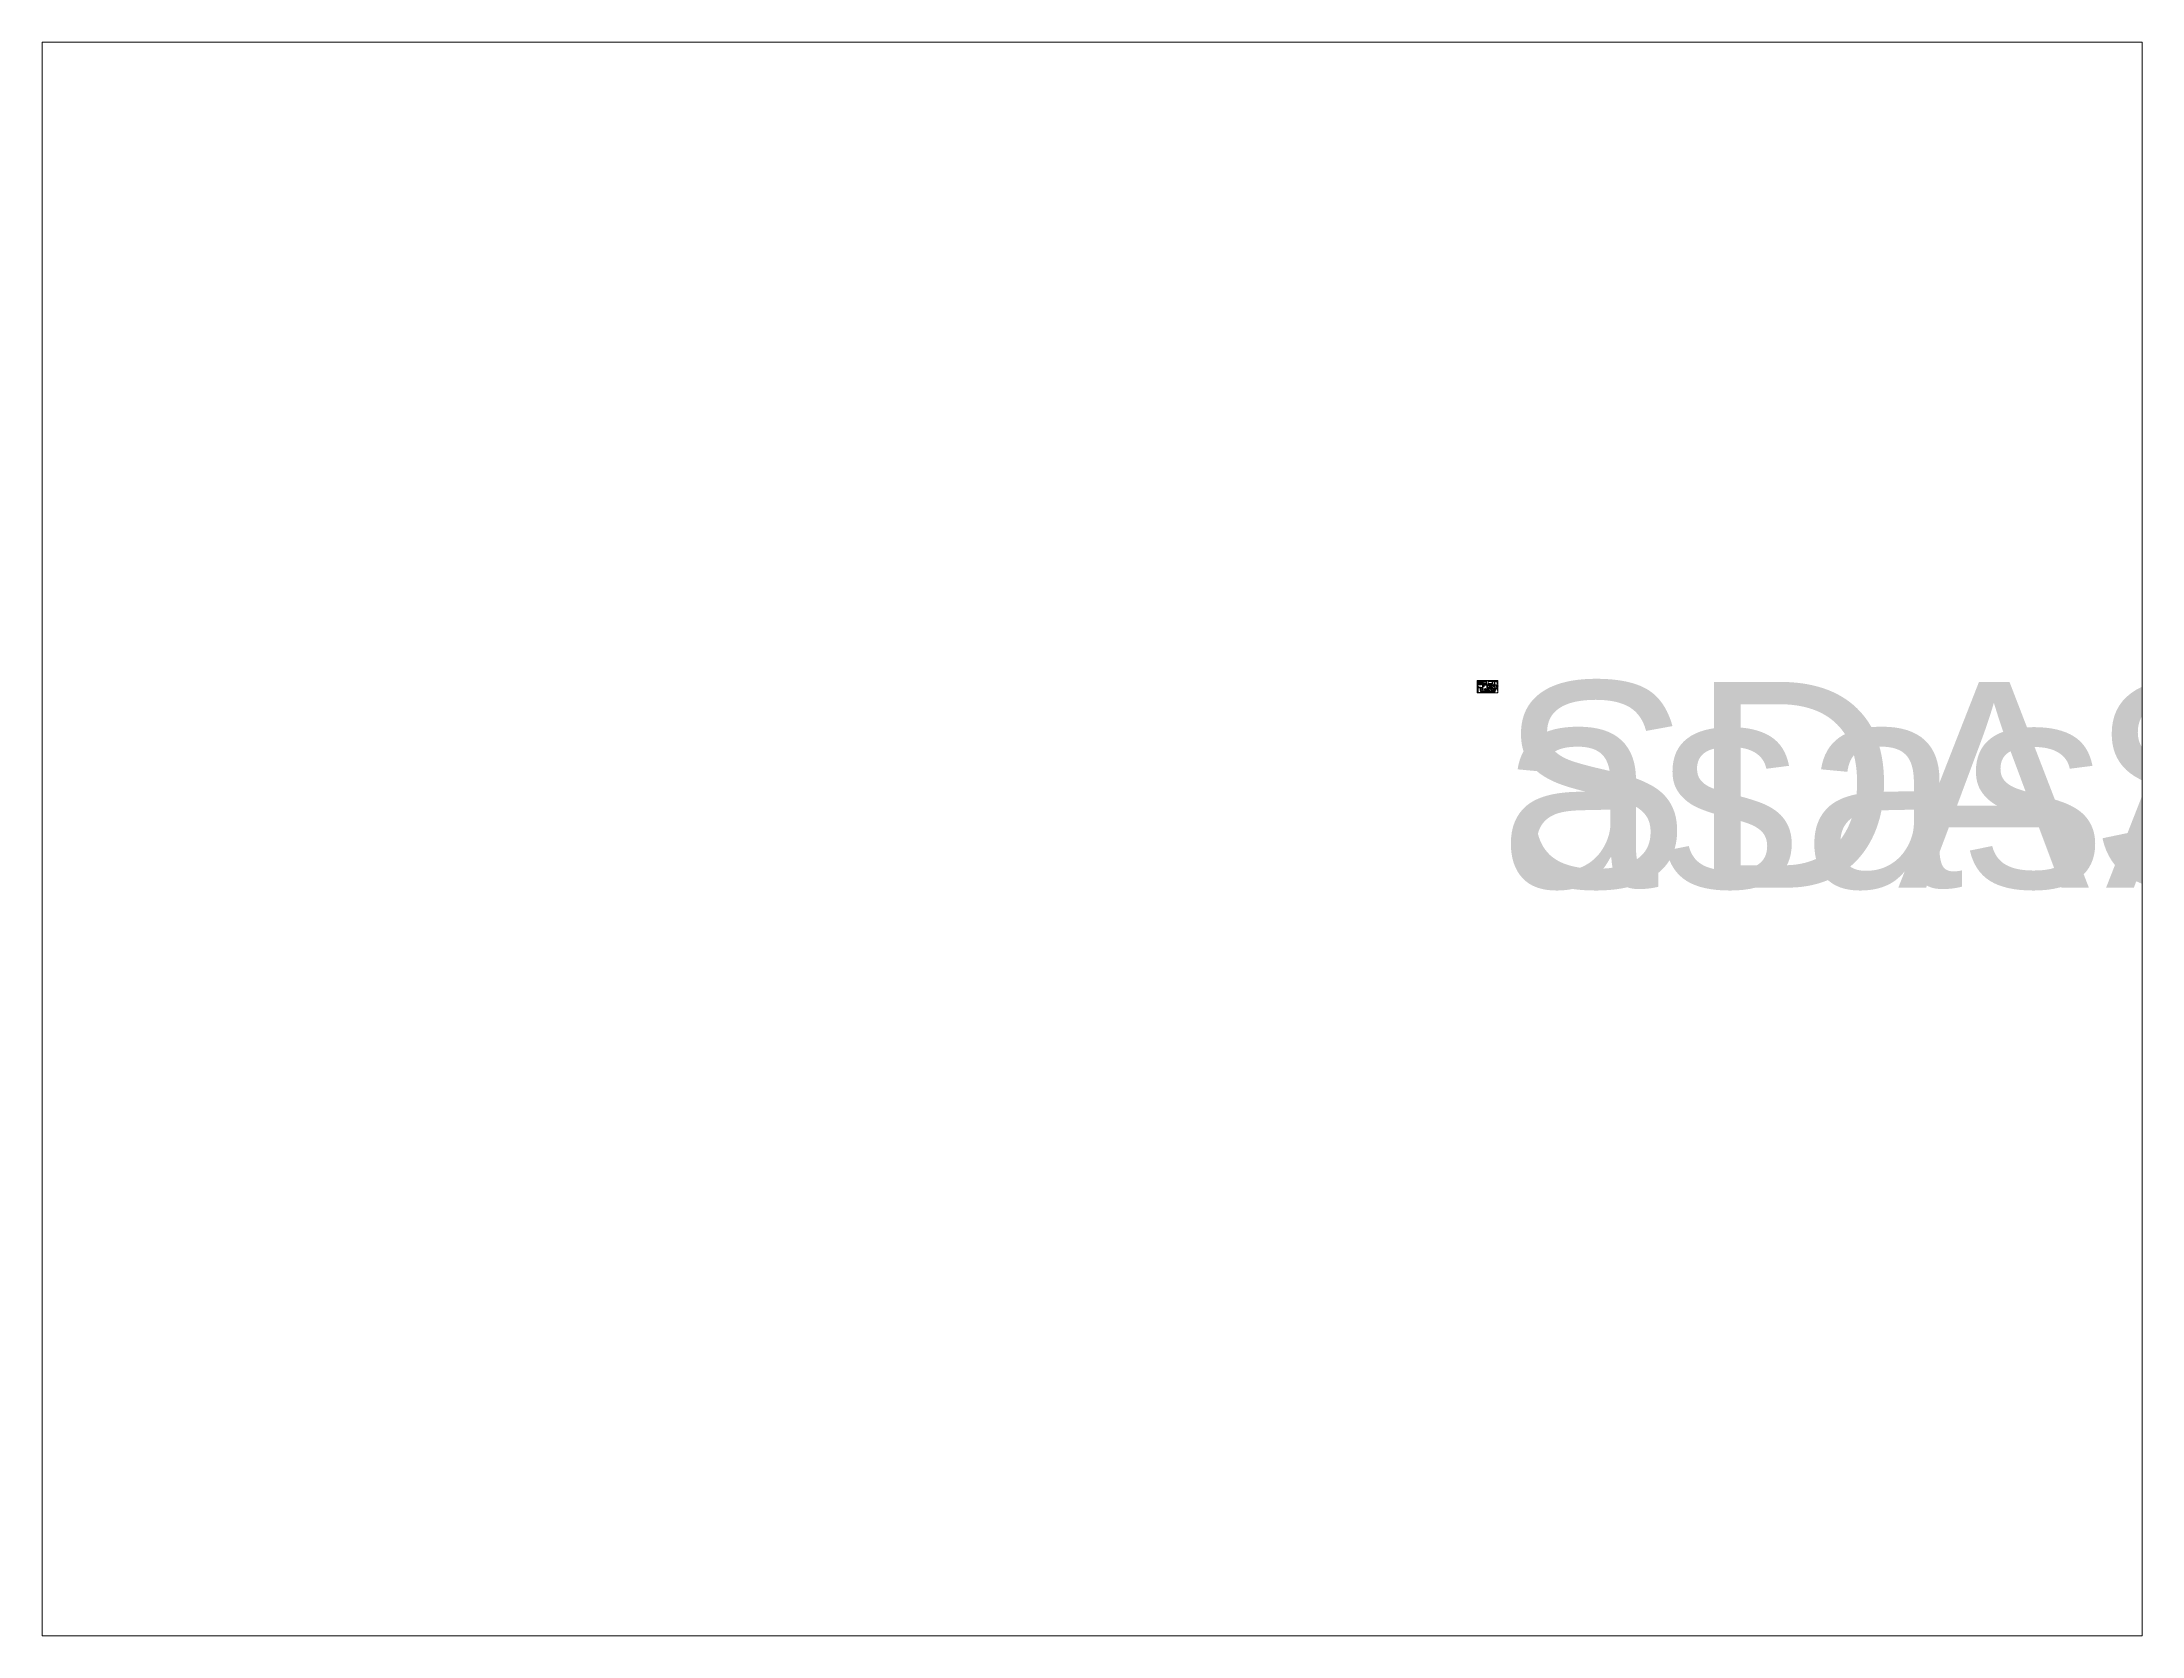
# Paper-space layout 'Layout1' of a CAD drawing. Header units: metres. Extents: x 26 to 231, y 20 to 176.
# The model-space entities are those that its viewports show. They can reach past a viewport. Long polylines and large blocks are cut down to what shows.
import ezdxf

# ---------------------------------------------------------------- set-up
doc = ezdxf.new("R2010")
doc.units = ezdxf.units.M
doc.linetypes.add('DASHEDX2', pattern=[38.1, 25.4, -12.7])
doc.linetypes.add('TRACEJADA', pattern=[19.05, 12.7, -6.35])
for name, color, linetype, lineweight in [('AR-ALVENARIA', 7, 'Continuous', 20), ('AR-MOB', 252, 'Continuous', 15), ('AR-TEXTO', 7, 'Continuous', 30), ('COTAS', 7, 'Continuous', 15)]:
    doc.layers.add(name, color=color, linetype=linetype, lineweight=lineweight)
for name, color, linetype in [('AR-BANHO', 94, 'Continuous'), ('AR-JANELAS', 2, 'Continuous'), ('AR-MOB emb-bancada', 253, 'TRACEJADA'), ('AR-piso-parede baixa', 9, 'TRACEJADA'), ('AR-PORTAS', 251, 'Continuous'), ('AR-VIGAS', 9, 'Continuous')]:
    doc.layers.add(name, color=color, linetype=linetype)
doc.styles.add('kirida', font='arial.ttf')
doc.styles.add('txt 2.5mm', font='arial.ttf', dxfattribs={"height": 125})

# ---------------------------------------------------------------- blocks, each defined once
blk = doc.blocks.new('Bancada02')
for p, q in [((-97, 68), (63, 68)), ((-97, 33), (-97, 68)), ((-97, 33), (-91, 33)), ((-55, 50), (-69, 50)), ((-56, 56), (-58, 55)), ((-56, 55), (-58, 55)), ((-53, 57), (-56, 56)), ((-53, 57), (-56, 56)), ((-52, 56), (-56, 55)), ((-52, 56), (-56, 55)), ((-55, 43), (-55, 54)), ((-54, 43), (-54, 54)), ((-40, 50), (-54, 50)), ((-54, 18), (-54, 18)), ((-18, 33), (-16, 33)), ((6, 50), (20, 50)), ((19, 57), (23, 56)), ((19, 57), (23, 56)), ((19, 56), (22, 55)), ((19, 56), (22, 55)), ((20, 43), (20, 54)), ((21, 43), (21, 54)), ((21, 50), (35, 50)), ((23, 56), (25, 55)), ((23, 55), (25, 55)), ((57, 33), (63, 33)), ((63, 33), (63, 68))]:
    blk.add_line(p, q)
for centre, radius in [((-54, 36), 2.5), ((-54, 36), 1.5), ((-54, 36), 1.4), ((21, 36), 2.5), ((21, 36), 1.4), ((21, 36), 1.5)]:
    blk.add_circle(centre, radius)
for centre, radius, start, end in [((-91, 26), 7, 30.41289, 90), ((-71, 38), 15.9, 149.10756, 180), ((-71, 38), 15.9, 180, 210.89244), ((-63, 33), 25.2, 124.69515, 149.10756), ((-63, 43), 25.2, 210.41289, 235.30485), ((-70, 36), 11.4, 146.93961, 180), ((-70, 36), 11.4, 180, 213.06039), ((-63, 31), 20.6, 122.47119, 146.93961), ((-63, 41), 20.6, 213.06039, 237.52881), ((-58, 26), 34.4, 106.00095, 124.69515), ((-58, 50), 34.4, 235.30485, 253.99905), ((-58, 23), 30, 116.18807, 122.47119), ((-58, 49), 30, 237.52881, 255.23326), ((-69, 45), 5, 90, 116.18807), ((-54, 14), 46.8, 90, 106.00095), ((-54, 62), 46.8, 253.99905, 270), ((-54, 61), 43.1, 255.23326, 270), ((-58, 55), 0.1, 109.1342, 289.1342), ((-54, 56), 2, 293.57818, 246.42182), ((-55, 54), 0.5, 0, 66.42182), ((-54, 43), 0.5, 180, 0), ((-54, 14), 46.8, 73.99905, 90), ((-53, 54), 0.5, 113.57818, 180), ((-54, 61), 43.1, 270, 284.76674), ((-54, 62), 46.8, 270, 286.00095), ((-51, 49), 30, 284.76674, 302.47119), ((-51, 26), 34.4, 55.30485, 73.99905), ((-51, 50), 34.4, 286.00095, 304.69515), ((-40, 45), 5, 63.81193, 90), ((-51, 23), 30, 57.52881, 63.81193), ((-46, 31), 20.6, 33.06039, 57.52881), ((-46, 41), 20.6, 302.47119, 326.93961), ((-46, 33), 25.2, 30.89244, 55.30485), ((-46, 43), 25.2, 304.69515, 329.10756), ((-38, 36), 11.4, 0, 33.06039), ((-38, 36), 11.4, 326.93961, 0), ((-38, 38), 15.9, 329.78165, 30.89244), ((-18, 26), 7, 90, 149.78165), ((-38, 38), 15.9, 329.10756, 329.78165), ((-16, 26), 7, 30.21835, 90), ((4, 38), 15.9, 149.10756, 210.21835), ((12, 33), 25.2, 124.69515, 149.10756), ((12, 43), 25.2, 210.89244, 235.30485), ((4, 38), 15.9, 210.21835, 210.89244), ((5, 36), 11.4, 146.93961, 180), ((5, 36), 11.4, 180, 213.06039), ((12, 31), 20.6, 122.47119, 146.93961), ((12, 41), 20.6, 213.06039, 237.52881), ((17, 26), 34.4, 106.00095, 124.69515), ((17, 50), 34.4, 235.30485, 253.99905), ((17, 23), 30, 116.18807, 122.47119), ((17, 49), 30, 237.52881, 255.23326), ((6, 45), 5, 90, 116.18807), ((21, 14), 46.8, 90, 106.00095), ((21, 62), 46.8, 253.99905, 270), ((21, 61), 43.1, 255.23326, 270), ((21, 56), 2, 293.57818, 246.42182), ((20, 54), 0.5, 0, 66.42182), ((21, 43), 0.5, 180, 0), ((21, 14), 46.8, 73.99905, 90), ((22, 54), 0.5, 113.57818, 180), ((21, 61), 43.1, 270, 284.76674), ((21, 62), 46.8, 270, 286.00095), ((25, 55), 0.1, 250.8658, 70.8658), ((24, 49), 30, 284.76674, 302.47119), ((24, 26), 34.4, 55.30485, 73.99905), ((24, 50), 34.4, 286.00095, 304.69515), ((35, 45), 5, 63.81193, 90), ((24, 23), 30, 57.52881, 63.81193), ((29, 31), 20.6, 33.06039, 57.52881), ((29, 41), 20.6, 302.47119, 326.93961), ((29, 33), 25.2, 30.89244, 55.30485), ((29, 43), 25.2, 304.69515, 329.58711), ((37, 36), 11.4, 0, 33.06039), ((37, 36), 11.4, 326.93961, 0), ((37, 38), 15.9, 0, 30.89244), ((37, 38), 15.9, 329.10756, 0), ((57, 26), 7, 90, 149.58711)]:
    blk.add_arc(centre, radius, start, end)
blk = doc.blocks.new('vaso22')
for p, q in [((-22, 23), (-22, 26)), ((-22, 26), (-21, 26)), ((-22, 23), (-21, 23)), ((-21, 23), (-21, 26)), ((-21, 26), (-19, 26)), ((-21, 23), (-19, 23)), ((-19, 20), (-19, 31)), ((-17, 33), (18, 33)), ((-17, 17), (-17, -12)), ((-17, 17), (18, 17)), ((-12, 6), (-12, -1)), ((-4, -4), (-4, 6)), ((-3, 8), (5, 8)), ((-3, 8), (5, 8)), ((6, -4), (6, 6)), ((14, 6), (14, -1)), ((19, 17), (19, -13)), ((21, 20), (21, 31)), ((-12, -1), (-12, -13)), ((-11, -13), (-11, -1)), ((-2, -22), (4, -22)), ((-2, -23), (4, -23)), ((-1, -28), (4, -28)), ((13, -13), (13, -1)), ((14, -1), (14, -13))]:
    blk.add_line(p, q)
for centre in [(-7, 16), (8, 16)]:
    blk.add_circle(centre, 0.75)
for centre, radius, start, end in [((-17, 31), 2.5, 90, 180), ((-17, 20), 2.5, 180, 270), ((-7, 6), 5.19, 109.37837, 179.5279), ((-3, -1), 9.2, 90, 180), ((-3, -1), 8.5, 90, 180), ((6, -72), 84.6, 93.7724, 100.27879), ((0, -5), 12.4, 85.90745, 108.49787), ((-5, -72), 84.6, 79.72121, 86.2276), ((2, -5), 12.4, 71.50213, 94.09255), ((5, -1), 8.5, 0, 90), ((5, -1), 9.2, 0, 90), ((9, 6), 5.19, 0.4721, 70.62163), ((18, 31), 2.5, 0, 90), ((18, 20), 2.5, 270, 0), ((-1, -12), 16, 180, 270), ((-2, -13), 10, 180, 270), ((-2, -13), 9, 180, 270), ((1, -4), 4.8, 180, 0), ((4, -13), 15, 270, 0), ((4, -13), 9, 270, 0), ((4, -13), 10, 270, 0)]:
    blk.add_arc(centre, radius, start, end)
blk = doc.blocks.new('Banheira150x080')
for p, q in [((0.7, 0), (-0.7, 0)), ((-0.8, 0), (-0.8, -0.8)), ((-0.7, 0), (0.7, 0)), ((-0.7, 0), (-0.7, -0.8)), ((-0.7, -0.4), (-0.7, -0.1)), ((-0.7, -0.4), (-0.7, -0.1)), ((-0.7, -0.4), (-0.7, -0.6)), ((-0.7, -0.4), (-0.7, -0.6)), ((-0.7, -0.8), (0.7, -0.8)), ((-0.7, -0.8), (0.7, -0.8)), ((-0.6, -0.1), (0.3, -0.1)), ((-0.6, -0.1), (0.3, -0.1)), ((-0.6, -0.4), (-0.6, -0.2)), ((-0.6, -0.2), (-0.2, -0.2)), ((-0.6, -0.4), (-0.5, -0.4)), ((-0.6, -0.4), (-0.5, -0.4)), ((-0.6, -0.4), (-0.6, -0.6)), ((-0.6, -0.6), (-0.2, -0.6)), ((-0.6, -0.7), (0.3, -0.7)), ((-0.6, -0.7), (0.3, -0.7)), ((-0.5, -0.4), (-0.5, -0.3)), ((-0.5, -0.4), (-0.5, -0.5)), ((-0.2, -0.2), (-0.1, -0.1)), ((-0.2, -0.6), (-0.1, -0.7)), ((0, -0.6), (0, -0.2)), ((0, -0.2), (0.4, -0.2)), ((0, -0.6), (0.4, -0.6)), ((0.1, -0.1), (0.3, -0.1)), ((0.1, -0.4), (0.1, -0.2)), ((0.1, -0.2), (0.3, -0.2)), ((0.1, -0.4), (0.1, -0.6)), ((0.1, -0.6), (0.3, -0.6)), ((0.1, -0.7), (0.3, -0.7)), ((0.7, 0), (0.7, -0.8)), ((0.8, 0), (0.8, -0.8))]:
    blk.add_line(p, q)
for points in [[(-0.5, -0.3), (-0.6, -0.3, -0.414214), (-0.6, -0.3), (-0.6, -0.2, -0.414214), (-0.6, -0.2), (-0.2, -0.2, 0.292525), (-0.2, -0.2), (-0.1, -0.1)], [(-0.1, -0.7), (-0.2, -0.6, 0.292525), (-0.2, -0.6), (-0.6, -0.6, -0.414214), (-0.6, -0.6), (-0.6, -0.5, -0.414214), (-0.6, -0.5), (-0.5, -0.5)]]:
    blk.add_lwpolyline(points, format="xyb")
blk.add_lwpolyline([(-0.1, -0.7), (-0.1, -0.6, 0.292525), (-0.2, -0.6), (-0.6, -0.6, -0.414214), (-0.6, -0.6), (-0.6, -0.5, -0.414214), (-0.6, -0.5), (-0.5, -0.5, 0.414214), (-0.5, -0.5), (-0.5, -0.3, 0.414214), (-0.5, -0.3), (-0.6, -0.3, -0.414214), (-0.6, -0.3), (-0.6, -0.2, -0.414214), (-0.6, -0.2), (-0.2, -0.2, 0.292525), (-0.1, -0.2), (-0.1, -0.1, -0.292525), (-0.1, -0.1), (0, -0.1, -0.414214), (0, -0.1), (0, -0.7, -0.414214), (0, -0.7), (-0.1, -0.7, -0.292525)], format="xyb", close=True)
blk.add_lwpolyline([(-0.5, -0.5), (-0.5, -0.4), (-0.5, -0.3)])
for radius in [0.02, 0.045]:
    blk.add_circle((-0.4, -0.4), radius)
for centre, radius, start, end in [((-0.7, 0), 0.01, 90, 180), ((-0.7, 0), 0.01, 90, 180), ((-0.7, 0), 0.03, 90, 180), ((-0.6, -0.1), 0.08, 90, 180), ((-0.6, -0.1), 0.06, 90, 180), ((-0.6, -0.6), 0.06, 180, 270), ((-0.6, -0.6), 0.08, 180, 270), ((-0.7, -0.8), 0.01, 180, 270), ((-0.7, -0.8), 0.03, 180, 270), ((-0.6, -0.2), 0.05, 90, 180), ((-0.6, -0.4), 0.01, 180, 270), ((-0.6, -0.4), 0.01, 90, 180), ((-0.6, -0.6), 0.05, 180, 270), ((-0.5, -0.3), 0.005, 0, 180), ((-0.5, -0.5), 0.005, 180, 0), ((-0.2, -0.2), 0.015, 270, 335.222), ((-0.2, -0.6), 0.015, 24.778, 90), ((0.2, -0.1), 0.0742, 189.1656, 224.072), ((0.1, -0.1), 0.05, 224.072, 270), ((0.2, -0.1), 0.0747, 174.1166, 255.7318), ((0.2, -0.7), 0.0747, 104.2682, 185.8834), ((0.1, -0.7), 0.05, 90, 135.928), ((0.2, -0.7), 0.0742, 135.928, 170.8344), ((0.3, -0.3), 0.192, 42.5661, 92.016), ((0.3, -0.4), 0.207, 22.1815, 94.7009), ((0.3, -0.4), 0.331, 273.5798, 86.4202), ((0.3, -0.1), 0.05, 86.7432, 90), ((0.4, -0.4), 0.2, 28.1193, 99.2533), ((0.3, -0.4), 0.207, 265.2991, 337.8185), ((0.4, -0.4), 0.2, 260.7467, 331.8807), ((0.3, -0.5), 0.192, 267.984, 317.4339), ((0.4, -0.3), 0.05, 34.6857, 90), ((0.4, -0.5), 0.05, 270, 325.3143), ((0.2, -0.4), 0.278, 359.9811, 34.6857), ((0.1, -0.4), 0.471, 1.1269, 31.2907), ((0.4, -0.2), 0.08, 31.2907, 42.5661), ((0.2, -0.4), 0.278, 325.3143, 0.0189), ((0.1, -0.4), 0.471, 328.7093, 358.8731), ((0.4, -0.6), 0.08, 317.4339, 328.7093), ((0.7, 0), 0.01, 0, 90), ((0.7, 0), 0.03, 0, 90), ((0.7, -0.8), 0.01, 270, 0), ((0.7, -0.8), 0.03, 270, 0)]:
    blk.add_arc(centre, radius, start, end)
blk.add_ellipse((0.6, -0.7), major_axis=(-0.05, 0), ratio=0.6)
blk = doc.blocks.new('*X7')
at = {"color": 0}
for p, q in [((21.6, 16.7), (21.6, 16.7)), ((21.6, 16.5), (21.6, 16.6)), ((21.6, 15.4), (22.2, 16.5)), ((21.6, 15.5), (22.1, 16.5)), ((21.6, 15.7), (22.1, 16.5)), ((21.6, 15.8), (22, 16.5)), ((21.6, 15.9), (21.9, 16.5)), ((21.6, 16.4), (21.7, 16.5)), ((21.6, 16), (21.8, 16.4)), ((21.6, 16.2), (21.8, 16.4)), ((21.6, 16.3), (21.7, 16.4)), ((21.7, 15.4), (22.4, 16.5)), ((21.7, 15.4), (22.3, 16.5)), ((21.8, 15.4), (22.5, 16.5)), ((21.9, 15.4), (22.6, 16.6)), ((21.9, 15.4), (22.7, 16.6)), ((22, 15.4), (22.7, 16.7)), ((22.1, 15.4), (22.8, 16.7)), ((22.2, 15.4), (22.9, 16.7)), ((22.2, 15.4), (23, 16.7)), ((22.3, 15.4), (23, 16.6)), ((22.4, 15.4), (23, 16.5)), ((22.4, 15.4), (23, 16.3)), ((22.5, 15.4), (23, 16.2)), ((22.6, 15.4), (23, 16.1)), ((22.7, 15.4), (23, 16)), ((22.7, 15.4), (23, 15.8)), ((22.8, 15.4), (23, 15.7)), ((22.9, 15.4), (23, 15.6)), ((22.9, 15.4), (23, 15.5))]:
    blk.add_line(p, q, dxfattribs=at)
blk = doc.blocks.new('cama casal15')
blk.add_lwpolyline([(-124, -64), (-124, 126), (16, 126), (16, -64)], close=True)
for points in [[(-124, 124), (16, 124)], [(-124, 74), (-114, 41), (-42, 51), (16, 74)], [(-124, 74), (-39, 69), (16, 74)], [(-113, 86), (-108, 88)], [(-110, 115), (-108, 111)], [(-65, 114), (-67, 111)], [(-61, 85), (-64, 87)], [(-46, 84), (-43, 86)], [(-44, 114), (-43, 110)], [(4, 83), (-1, 86)], [(3, 114), (0, 110)]]:
    blk.add_lwpolyline(points)
for centre, radius, start, end in [((-185, 103), 72.8, 344.66118, 10.98003), ((-86, -71), 157, 80.07358, 100.42217), ((-90, 238), 123, 258.89665, 282.36523), ((22, 111), 85.7, 175.84383, 198.53713), ((-131, 103), 85.3, 345.87506, 8.62049), ((-25, -63), 148, 77.97939, 98.99051), ((-21, 246), 132, 259.05601, 281.6976), ((86, 99), 82.7, 168.04122, 192.73418)]:
    blk.add_arc(centre, radius, start, end)
at = {"xscale": 100, "yscale": 100, "zscale": 100}
blk.add_blockref('*X7', (-2284, -1601), dxfattribs=at)
blk = doc.blocks.new('Bancada01')
for p, q in [((520, 720), (640, 720)), ((520, 691), (520, 720)), ((521, 691), (521, 719)), ((521, 719), (640, 719)), ((521, 714), (563, 714)), ((521, 690), (547, 690)), ((521, 690), (547, 690)), ((521, 689), (521, 690)), ((521, 689), (531, 689)), ((531, 689), (532, 689)), ((532, 689), (536, 689)), ((536, 689), (537, 689)), ((537, 689), (547, 689)), ((547, 689), (547, 690)), ((597, 714), (640, 714)), ((613, 690), (639, 690)), ((613, 690), (639, 690)), ((613, 689), (613, 690)), ((613, 689), (623, 689)), ((623, 689), (624, 689)), ((624, 689), (628, 689)), ((628, 689), (629, 689)), ((629, 689), (639, 689)), ((639, 689), (639, 690)), ((640, 691), (640, 720)), ((640, 691), (640, 719))]:
    blk.add_line(p, q)
for points in [[(572, 716, 0.0617024), (572, 717, 0.0749856), (572, 717, 0.1070182), (571, 718, 0.1507433), (570, 718, 0.1507433), (570, 717, 0.1070182), (570, 717, 0.0749856), (570, 716, 0.0617024), (570, 715, 0.0617024), (571, 715, 0.0749856), (571, 714, 0.1070182), (572, 714, 0.1507433), (572, 714, 0.1507433), (572, 714, 0.1070182), (573, 715, 0.0749856), (573, 716, 0.0617024)], [(572, 716, 0.0617024), (572, 717, 0.0749856), (571, 717, 0.1070182), (571, 718, 0.1507433), (571, 717, 0.1507433), (570, 717, 0.1070182), (570, 717, 0.0749856), (570, 716, 0.0617024), (570, 715, 0.0617024), (571, 715, 0.0749856), (571, 714, 0.1070182), (572, 714, 0.1507433), (572, 714, 0.1507433), (572, 714, 0.1070182), (572, 715, 0.0749856), (572, 716, 0.0617024)], [(588, 716, -0.0617024), (588, 717, -0.0749856), (589, 717, -0.1070182), (589, 718, -0.1507433), (590, 718, -0.1507433), (590, 717, -0.1070182), (590, 717, -0.0749856), (590, 716, -0.0617024), (590, 715, -0.0617024), (590, 715, -0.0749856), (589, 714, -0.1070182), (588, 714, -0.1507433), (588, 714, -0.1507433), (588, 714, -0.1070182), (587, 715, -0.0749856), (587, 716, -0.0617024)], [(588, 716, -0.0617024), (588, 717, -0.0749856), (589, 717, -0.1070182), (589, 718, -0.1507433), (590, 717, -0.1507433), (590, 717, -0.1070182), (590, 717, -0.0749856), (590, 716, -0.0617024), (590, 715, -0.0617024), (589, 715, -0.0749856), (589, 714, -0.1070182), (588, 714, -0.1507433), (588, 714, -0.1507433), (588, 714, -0.1070182), (588, 715, -0.0749856), (588, 716, -0.0617024)]]:
    blk.add_lwpolyline(points, format="xyb", close=True)
for centre, radius in [((580, 717), 0.653), ((580, 697), 1.25), ((594, 717), 1.31), ((594, 717), 0.805)]:
    blk.add_circle(centre, radius)
for centre, radius, start, end in [((521, 691), 1, 180, 270), ((521, 691), 0.5, 180, 270), ((534, 693), 5.42, 234.65024, 305.34976), ((534, 693), 4.92, 243.95602, 296.04398), ((547, 681), 9, 36.44504, 90), ((547, 681), 9.5, 36.44504, 90), ((574, 701), 24.3, 216.44504, 232.82553), ((574, 701), 23.8, 216.44504, 232.82553), ((571, 697), 15.7, 152.30708, 180), ((571, 697), 15.7, 180, 207.69292), ((575, 695), 20.8, 128.28041, 152.30708), ((575, 700), 20.8, 207.69292, 231.71959), ((577, 706), 30.4, 232.82553, 252.56175), ((577, 706), 30.9, 232.82553, 252.56175), ((578, 691), 25.5, 116.59333, 128.28041), ((578, 703), 25.5, 231.71959, 251.89762), ((563, 694), 20, 71.27584, 90), ((580, 714), 38.9, 252.56175, 270), ((580, 714), 39.4, 252.56175, 270), ((580, 743), 31.6, 251.27584, 270), ((580, 709), 31.6, 251.89762, 270), ((580, 743), 31.6, 270, 288.72416), ((580, 709), 31.6, 270, 288.10238), ((580, 714), 38.9, 270, 287.43825), ((580, 714), 39.4, 270, 287.43825), ((597, 694), 20, 90, 108.72416), ((582, 703), 25.5, 288.10238, 308.28041), ((583, 706), 30.4, 287.43825, 307.17447), ((583, 706), 30.9, 287.43825, 307.17447), ((582, 691), 25.5, 51.71959, 63.40667), ((585, 695), 20.8, 27.69292, 51.71959), ((585, 700), 20.8, 308.28041, 332.30708), ((587, 701), 24.3, 307.17447, 323.55496), ((587, 701), 23.8, 307.17447, 323.55496), ((589, 697), 15.7, 360, 27.69292), ((589, 697), 15.7, 332.30708, 360), ((613, 681), 9, 90, 143.55496), ((613, 681), 9.5, 90, 143.55496), ((626, 693), 5.42, 234.65024, 305.34976), ((626, 693), 4.92, 243.95602, 296.04398), ((639, 691), 1, 270, 0), ((639, 691), 0.5, 270, 0)]:
    blk.add_arc(centre, radius, start, end)
blk = doc.blocks.new('Criado-pl')
for p, q in [((17, 0), (-17, 0)), ((-20, -3), (-20, -32)), ((-17, -35), (-17, -37)), ((-17, -35), (17, -35)), ((-17, -37), (17, -37)), ((0, -37), (0, -37)), ((0, -37), (0, -37)), ((0, -37), (0, -37)), ((17, -37), (17, -35)), ((20, -3), (20, -32)), ((20, -32), (20, -3))]:
    blk.add_line(p, q)
for centre, radius, start, end in [((-17, -3), 3, 90, 180), ((17, -3), 3, 0, 90), ((-17, -32), 3, 180, 270), ((0, -38), 1.1, 116.92221, 63.07779), ((17, -32), 3, 270, 0)]:
    blk.add_arc(centre, radius, start, end)
blk = doc.blocks.new('mesa06')
for p, q in [((-101, 0), (-121, 0)), ((-121, -5), (-121, 0)), ((-101, -5), (-101, 0)), ((-76, 45), (-81, 44)), ((-77, 25), (-81, 44)), ((-70, 17), (-77, 51)), ((-72, 26), (-77, 25)), ((-38, 59), (-31, 25)), ((-37, 53), (-32, 54)), ((-36, 25), (70, 25)), ((-33, 34), (-28, 35)), ((-28, 35), (-32, 54)), ((-7, 33), (-7, 53)), ((-2, 53), (-7, 53)), ((-2, 33), (-7, 33)), ((-2, 58), (-2, 25)), ((38, 25), (38, 58)), ((38, 53), (43, 53)), ((38, 33), (43, 33)), ((43, 33), (43, 53)), ((62, 35), (66, 54)), ((67, 34), (62, 35)), ((72, 59), (65, 25)), ((71, 53), (66, 54)), ((104, 17), (111, 51)), ((106, 26), (111, 25)), ((110, 45), (115, 44)), ((111, 25), (115, 44)), ((135, 0), (155, 0)), ((135, -5), (135, 0)), ((155, -5), (155, 0)), ((-90, -5), (-127, -5)), ((-127, -45), (-90, -45)), ((-121, -45), (-121, -50)), ((-101, -50), (-121, -50)), ((-101, -45), (-101, -50)), ((-78, -73), (-82, -93)), ((-77, -94), (-82, -93)), ((-71, -66), (-78, -99)), ((-73, -74), (-78, -73)), ((-39, -108), (-32, -75)), ((-38, -102), (-33, -103)), ((-36, -75), (70, -75)), ((-34, -83), (-29, -84)), ((-29, -84), (-33, -103)), ((-7, -82), (-7, -102)), ((-2, -82), (-7, -82)), ((-2, -102), (-7, -102)), ((-2, -108), (-2, -75)), ((38, -75), (38, -108)), ((38, -82), (43, -82)), ((38, -102), (43, -102)), ((43, -82), (43, -102)), ((67, -83), (63, -84)), ((63, -84), (67, -103)), ((73, -108), (66, -75)), ((72, -102), (67, -103)), ((105, -66), (112, -99)), ((107, -74), (111, -73)), ((111, -73), (116, -93)), ((111, -94), (116, -93)), ((123, -5), (160, -5)), ((160, -45), (123, -45)), ((135, -45), (135, -50)), ((135, -50), (155, -50)), ((155, -45), (155, -50))]:
    blk.add_line(p, q)
for centre, radius, start, end in [((-43, -25), 50.4, 83.56151, 277.76747), ((-79, 53), 2.51, 149.86399, 320.30177), ((-54, 34), 34, 57.96163, 145.08288), ((-54, 34), 29, 57.96163, 145.08288), ((-37, 61), 2.51, 242.74274, 53.18052), ((18, 37), 34, 46.43937, 133.56063), ((-4, 60), 2.51, 138.34173, 308.77952), ((18, 37), 29, 46.43937, 133.56063), ((39, 60), 2.51, 231.22048, 41.65827), ((71, 61), 2.51, 126.81948, 297.25726), ((87, 34), 34, 34.91712, 122.03837), ((77, -25), 50.4, 262.23253, 96.43849), ((87, 34), 29, 34.91712, 122.03837), ((113, 53), 2.51, 219.69823, 30.13601), ((-106, -25), 34, 136.43937, 223.56063), ((-106, -25), 29, 136.43937, 223.56063), ((-129, -3), 2.51, 321.22048, 131.65827), ((-129, -46), 2.51, 228.34173, 38.77952), ((-90, -8), 3, 76.69135, 90), ((-90, -42), 3, 270, 282.34886), ((-80, -101), 2.51, 39.13354, 209.57132), ((-54, -83), 34, 214.35243, 301.47368), ((-54, -83), 29, 214.35243, 301.47368), ((-38, -110), 2.51, 306.25479, 116.69257), ((-4, -110), 2.51, 51.22048, 221.65827), ((18, -87), 34, 226.43937, 313.56063), ((18, -87), 29, 226.43937, 313.56063), ((39, -110), 2.51, 318.34173, 128.77952), ((72, -110), 2.51, 63.30743, 233.74521), ((88, -83), 34, 238.52632, 325.64757), ((88, -83), 29, 238.52632, 325.64757), ((114, -101), 2.51, 330.42868, 140.86646), ((123, -8), 3, 90, 103.30865), ((123, -42), 3, 257.65114, 270), ((162, -3), 2.51, 48.34173, 218.77952), ((139, -25), 29, 316.43937, 43.56063), ((162, -46), 2.51, 141.22048, 311.65827), ((139, -25), 34, 316.43937, 43.56063)]:
    blk.add_arc(centre, radius, start, end)
blk = doc.blocks.new('mesa computador01')
for p, q in [((-43, 96), (-48, 97)), ((-42, 50), (-47, 49)), ((-38, 62), (-38, 84)), ((-30, 95), (-5, 98)), ((-4, 51), (-29, 53)), ((23, 90), (22, 90)), ((23, 56), (22, 56)), ((65, 85), (37, 87)), ((37, 58), (65, 59)), ((65, 59), (65, 85))]:
    blk.add_line(p, q)
for points in [[(0, 140), (75, 140), (75, 0), (0, 0)], [(0, 50), (17, 50), (17, 96), (0, 96)], [(24, 123), (64, 123), (64, 105), (24, 105)]]:
    blk.add_lwpolyline(points, close=True)
blk.add_lwpolyline([(36, 55), (24, 55, -0.4142136), (23, 56), (23, 90, -0.4142136), (24, 91), (36, 91, -0.4142136), (37, 90), (37, 56, -0.4142136)], format="xyb", close=True)
for centre, radius, start, end in [((154, 79), 203, 175.01323, 188.48088), ((154, 79), 197, 175.01323, 188.48088), ((-28, 85), 10, 98.02274, 181.68255), ((-28, 63), 10, 181.68255, 265.34236), ((-4, 88), 10, 67.96912, 98.02274), ((-3, 61), 10, 265.34236, 287.09201), ((113, 73), 93.1, 170.11246, 190.11595), ((22, 89), 1, 90, 170.11246), ((22, 57), 1, 190.11595, 270)]:
    blk.add_arc(centre, radius, start, end)
blk = doc.blocks.new('sofa')
at = {"layer": 'AR-MOB'}
for p, q in [((42034, 21275), (42034, 20859)), ((42035, 21942), (42035, 21692)), ((42035, 21442), (42035, 21692)), ((42035, 20692), (42035, 20192)), ((42056, 21995), (42046, 21920)), ((42056, 21389), (42046, 21464)), ((42056, 20804), (42046, 20879)), ((42056, 20804), (42046, 20879)), ((42056, 20742), (42046, 20667)), ((42056, 20137), (42046, 20212)), ((42058, 21334), (42048, 21259)), ((42056, 21995), (42093, 21898)), ((42056, 21995), (42130, 21979)), ((42056, 21389), (42093, 21486)), ((42056, 21389), (42130, 21405)), ((42056, 20804), (42093, 20901)), ((42056, 20804), (42091, 20837)), ((42056, 20804), (42091, 20837)), ((42056, 20804), (42130, 20820)), ((42056, 20804), (42130, 20820)), ((42056, 20742), (42130, 20726)), ((42056, 20742), (42093, 20644)), ((42056, 20137), (42093, 20235)), ((42056, 20137), (42130, 20153)), ((42058, 21334), (42133, 21318)), ((42058, 21334), (42096, 21237)), ((42120, 22025), (42118, 22025)), ((42120, 21359), (42118, 21359)), ((42416, 21359), (42118, 21359)), ((42480, 20775), (42118, 20775)), ((42462, 20775), (42118, 20775)), ((42120, 20109), (42118, 20109)), ((42660, 22109), (42203, 22109)), ((42416, 21942), (42203, 21942)), ((42329, 20192), (42203, 20192)), ((42660, 20025), (42203, 20025)), ((42522, 21480), (42522, 21581)), ((42522, 20817), (42522, 20998)), ((42522, 20734), (42522, 20561)), ((42563, 20775), (42660, 20775)), ((42660, 21942), (42606, 21942)), ((42660, 21359), (42606, 21359)), ((42620, 20775), (42660, 20775)), ((42701, 21844), (42701, 21900)), ((42701, 21260), (42701, 21741)), ((42701, 20666), (42701, 21158)), ((42701, 20234), (42701, 20268)), ((42868, 21900), (42868, 21692)), ((42868, 21317), (42868, 21692))]:
    blk.add_line(p, q, dxfattribs=at)
at = {"layer": 'AR-MOB', "ltscale": 0.3}
blk.add_line((42868, 21317), (42868, 20234), dxfattribs=at)
at = {"layer": 'AR-MOB'}
for points in [[(42526, 22069), (42628, 21907), (42770, 21784), (42618, 21690), (42486, 21540), (42381, 21697), (42242, 21825), (42408, 21932), (42526, 22069)], [(42526, 21486), (42628, 21323), (42770, 21201), (42618, 21106), (42486, 20957), (42381, 21113), (42242, 21242), (42408, 21349), (42526, 21486)], [(42657, 20261), (42717, 20138), (42539, 20112), (42358, 20028), (42325, 20213), (42248, 20387), (42407, 20413)], [(42712, 20644), (42741, 20454), (42822, 20285), (42645, 20260), (42464, 20175), (42430, 20361), (42354, 20534), (42549, 20566), (42712, 20644)]]:
    blk.add_lwpolyline(points, dxfattribs=at)
for centre, radius, start, end in [((42117, 21275), 83.3, 90, 180), ((42118, 21942), 83.3, 90, 180), ((42118, 21442), 83.3, 180, 270), ((42118, 20859), 83.3, 180, 270), ((42118, 20859), 83.3, 180, 270), ((42118, 20692), 83.3, 90, 180), ((42118, 20192), 83.3, 180, 270), ((42203, 22025), 83.3, 90, 270), ((42203, 20109), 83.3, 90, 270), ((42480, 20817), 41.7, 270, 0), ((42480, 20734), 41.7, 62.871322, 90), ((42480, 20734), 41.7, 0, 33.331824), ((42563, 20817), 41.7, 180, 203.0841), ((42563, 20734), 41.7, 90, 180), ((42563, 20817), 41.7, 233.628538, 270), ((42660, 21900), 208, 0, 90), ((42660, 21900), 41.7, 0, 90), ((42660, 21400), 41.7, 270, 0), ((42660, 21317), 41.7, 0, 90), ((42660, 20817), 41.7, 270, 0), ((42660, 20817), 41.7, 270, 0), ((42660, 20734), 41.7, 0, 90), ((42660, 20734), 41.7, 0, 90), ((42660, 20234), 208, 270, 0), ((42660, 20234), 41.7, 309.355378, 0)]:
    blk.add_arc(centre, radius, start, end, dxfattribs=at)
blk = doc.blocks.new('secadora02')
for p, q in [((5, 37), (67, 37)), ((5, -37), (5, 37)), ((12, -37), (12, 37)), ((19, -37), (19, 37)), ((70, -34), (70, 34)), ((5, -37), (67, -37))]:
    blk.add_line(p, q)
for points in [[(16, 22, 0.1321382), (17, 22, 0.1066614), (17, 23, 0.0833394), (18, 24, 0.0720394), (18, 25, 0.0720394), (18, 27, 0.0833394), (17, 28, 0.1066614), (17, 29, 0.1321382), (16, 29, 0.1321382), (15, 29, 0.1066614), (14, 28, 0.0833394), (13, 27, 0.0720394), (13, 25, 0.0720394), (13, 24, 0.0833394), (14, 23, 0.1066614), (15, 22, 0.1321382)], [(17, 24, 0.1522155), (17, 24, 0.1069431), (18, 24, 0.0743432), (18, 25, 0.0609736), (18, 25, 0.0609736), (18, 26, 0.0743432), (18, 27, 0.1069431), (17, 27, 0.1522155), (17, 27, 0.1522155), (17, 27, 0.1069431), (16, 27, 0.0743432), (16, 26, 0.0609736), (16, 25, 0.0609736), (16, 25, 0.0743432), (16, 24, 0.1069431), (17, 24, 0.1522155)], [(15, -21, 0.1581043), (16, -21, 0.1065062), (16, -21, 0.0718055), (16, -20, 0.0581695), (16, -20, 0.0581695), (16, -19, 0.0718055), (16, -18, 0.1065062), (16, -18, 0.1581043), (15, -18, 0.1581043), (15, -18, 0.1065062), (15, -18, 0.0718055), (15, -19, 0.0581695), (14, -20, 0.0581695), (15, -20, 0.0718055), (15, -21, 0.1065062), (15, -21, 0.1581043)], [(15, -28, 0.1581043), (16, -28, 0.1065062), (16, -27, 0.0718055), (16, -27, 0.0581695), (16, -26, 0.0581695), (16, -25, 0.0718055), (16, -25, 0.1065062), (16, -25, 0.1581043), (15, -24, 0.1581043), (15, -25, 0.1065062), (15, -25, 0.0718055), (15, -25, 0.0581695), (14, -26, 0.0581695), (15, -27, 0.0718055), (15, -27, 0.1065062), (15, -28, 0.1581043)]]:
    blk.add_lwpolyline(points, format="xyb", close=True)
for centre, start, end in [((67, 34), 360, 90), ((67, -34), 270, 360)]:
    blk.add_arc(centre, 2.5, start, end)
blk = doc.blocks.new('Tanque16')
at = {"linetype": 'Continuous'}
for p, q in [((-20, 57), (36, 57)), ((-20, -58), (-20, 57)), ((-20, 28), (-20, 28)), ((-20, 28), (-20, 28)), ((-18, 2), (-18, 53)), ((-16, 0), (-16, 56)), ((8, 56), (-16, 56)), ((-13, 0), (-13, 56)), ((-11, 0), (-11, 56)), ((-8, 0), (-8, 56)), ((-6, 0), (-6, 56)), ((-3, 0), (-3, 56)), ((0, 0), (0, 56)), ((2, 0), (2, 56)), ((8, 28), (8, 28)), ((8, 28), (8, 28)), ((16, 29), (14, 29)), ((16, 28), (14, 28)), ((16, 28), (14, 28)), ((16, 27), (14, 27)), ((16, 30), (16, 29)), ((16, 27), (16, 25)), ((17, 30), (17, 29)), ((35, 29), (17, 29)), ((19, 28), (17, 28)), ((19, 28), (17, 28)), ((17, 27), (17, 25)), ((35, 27), (17, 27)), ((35, 32), (36, 32)), ((35, 27), (35, 32)), ((35, 27), (35, 23)), ((35, 23), (36, 23)), ((36, 57), (36, -58)), ((36, -58), (-20, -58)), ((8, 0), (-16, 0)), ((8, -30), (8, -30)), ((8, -30), (8, -31)), ((16, -30), (14, -30)), ((16, -31), (14, -31)), ((16, -29), (15, -29)), ((16, -32), (15, -32)), ((16, -28), (16, -29)), ((16, -31), (16, -33)), ((17, -28), (17, -29)), ((36, -29), (17, -29)), ((17, -31), (17, -33)), ((36, -32), (17, -32)), ((19, -30), (18, -30)), ((19, -31), (18, -31)), ((36, -26), (36, -26)), ((36, -32), (36, -26)), ((36, -32), (36, -35)), ((36, -35), (36, -35))]:
    blk.add_line(p, q, dxfattribs=at)
blk.add_lwpolyline([(38, 59), (38, -60), (-22, -60), (-22, 59)], close=True, dxfattribs=at)
for centre, radius in [((8, 28), 3.4), ((16, 28), 0.901), ((8, -30), 28.1), ((8, -30), 3.4), ((17, -30), 0.901)]:
    blk.add_circle(centre, radius, dxfattribs=at)
for centre, radius, start, end in [((-16, 53), 2.55, 90, 180), ((-16, 2), 2.55, 180, 270), ((8, 28), 28, 270, 90), ((14, 28), 1.27, 90, 270), ((14, 28), 0.425, 90, 270), ((16, 25), 0.425, 180, 0), ((19, 28), 0.425, 270, 90), ((15, -30), 1.27, 90, 270), ((14, -30), 0.425, 90, 270), ((17, -28), 0.425, 0, 180), ((17, -33), 0.425, 180, 0), ((19, -30), 0.425, 270, 90)]:
    blk.add_arc(centre, radius, start, end, dxfattribs=at)
blk = doc.blocks.new('Arm-08p055x120')
at = {"color": 0}
for p, q in [((-113, -35), (-113, 19)), ((-113, 19), (7, 19)), ((-113, 3), (-108, 3)), ((-111, 6), (-111, 6)), ((-108, 3), (-106, 3)), ((-107, 4), (-107, 4)), ((-106, 3), (-100, 4)), ((-104, 17), (-104, 17)), ((-104, 10), (-104, 10)), ((-99, 1), (-104, -1)), ((-102, 16), (-102, 16)), ((-100, 18), (-100, 18)), ((-100, 4), (-97, 5)), ((-98, 3), (-99, 1)), ((-93, 7), (-98, 5)), ((-98, 5), (-98, 3)), ((-97, 14), (-97, 14)), ((-97, 5), (-90, 5)), ((-95, 13), (-95, 13)), ((-93, 18), (-93, 18)), ((-91, 8), (-93, 7)), ((-92, 3), (-92, 3)), ((-88, 9), (-91, 8)), ((-90, 5), (-83, 5)), ((-82, 10), (-88, 9)), ((-83, 5), (-81, 6)), ((-82, 11), (-82, 11)), ((-81, 10), (-82, 10)), ((-82, 4), (-82, 4)), ((-77, 11), (-81, 10)), ((-81, 6), (-79, 7)), ((-79, 7), (-74, 7)), ((-77, 16), (-77, 16)), ((-76, 10), (-77, 11)), ((-73, 10), (-76, 10)), ((-75, 0), (-75, 0)), ((-74, 7), (-68, 8)), ((-71, 10), (-73, 10)), ((-72, 18), (-72, 18)), ((-72, 3), (-72, 3)), ((-69, 10), (-71, 10)), ((-71, 1), (-71, 1)), ((-67, 9), (-69, 10)), ((-66, 3), (-69, -1)), ((-68, 8), (-64, 9)), ((-65, 9), (-67, 9)), ((-64, 7), (-66, 3)), ((-60, 9), (-65, 9)), ((-64, 13), (-64, 13)), ((-64, 9), (-61, 10)), ((-55, 9), (-64, 7)), ((-64, 2), (-64, 2)), ((-61, 10), (-59, 12)), ((-61, 11), (-61, 11)), ((-61, 6), (-61, 6)), ((-58, 9), (-60, 9)), ((-59, 12), (-57, 13)), ((-54, 11), (-58, 9)), ((-58, 4), (-58, 4)), ((-57, 13), (-56, 13)), ((-56, 13), (-54, 14)), ((-56, 6), (-56, 6)), ((-49, 10), (-55, 9)), ((-55, 5), (-55, 5)), ((-54, 14), (-52, 14)), ((-51, 12), (-54, 11)), ((-53, 3), (-53, 3)), ((-52, 16), (-52, 16)), ((-52, 14), (-45, 14)), ((-49, 16), (-51, 14)), ((-51, 14), (-51, 12)), ((-50, 3), (-50, 3)), ((-46, 16), (-49, 16)), ((-47, 13), (-49, 10)), ((-49, 4), (-49, 4)), ((-43, 15), (-47, 13)), ((-45, 18), (-46, 16)), ((-45, 19), (-45, 18)), ((-45, 14), (-42, 15)), ((-42, 17), (-43, 15)), ((-43, 5), (-43, 5)), ((-40, 19), (-42, 17)), ((-42, 15), (-40, 17)), ((-41, 11), (-41, 11)), ((-40, 17), (-38, 18)), ((-38, 18), (-31, 19)), ((-36, 6), (-36, 6)), ((-33, 4), (-33, 4)), ((-32, 13), (-32, 13)), ((-32, 6), (-32, 6)), ((-31, 12), (-31, 12)), ((-29, 4), (-29, 4)), ((-28, 7), (-28, 7)), ((-27, 16), (-27, 16)), ((-22, 18), (-24, 19)), ((-24, 5), (-24, 5)), ((-20, 19), (-22, 18)), ((-21, 8), (-21, 8)), ((-14, 1), (-20, 0)), ((-19, 12), (-19, 12)), ((-13, 4), (-14, 1)), ((-6, 5), (-13, 4)), ((-11, 6), (-11, 6)), ((-10, 9), (-10, 9)), ((-9, 4), (-9, 4)), ((-8, 4), (-8, 4)), ((-6, 10), (-6, 10)), ((-4, 6), (-6, 6)), ((-6, 6), (-6, 5)), ((-1, 7), (-4, 6)), ((-2, 16), (-2, 16)), ((1, 13), (-1, 10)), ((-1, 10), (0, 7)), ((0, 7), (-1, 7)), ((0, 12), (0, 12)), ((0, 10), (0, 10)), ((7, 14), (1, 13)), ((2, 12), (2, 12)), ((5, 0), (4, -2)), ((7, 1), (5, 0)), ((7, 19), (7, -35)), ((-112, -7), (-113, -8)), ((-113, -13), (-113, -13)), ((-107, -23), (-113, -24)), ((-113, -24), (-113, -24)), ((-113, -35), (7, -35)), ((-112, -1), (-112, -1)), ((-110, -6), (-112, -7)), ((-112, -28), (-112, -28)), ((-112, -30), (-112, -30)), ((-111, -25), (-111, -25)), ((-107, -1), (-110, -6)), ((-110, -32), (-110, -32)), ((-104, -1), (-107, -1)), ((-107, -4), (-107, -4)), ((-106, -20), (-107, -23)), ((-105, -18), (-106, -20)), ((-106, -24), (-106, -24)), ((-95, -16), (-105, -18)), ((-104, -8), (-104, -8)), ((-104, -14), (-104, -14)), ((-103, -6), (-103, -6)), ((-103, -9), (-103, -9)), ((-103, -21), (-103, -21)), ((-101, -16), (-101, -16)), ((-100, -24), (-100, -24)), ((-98, -34), (-98, -34)), ((-96, -2), (-96, -2)), ((-96, -16), (-96, -16)), ((-95, -4), (-95, -4)), ((-89, -14), (-95, -16)), ((-92, -2), (-92, -2)), ((-92, -13), (-92, -13)), ((-91, -28), (-91, -28)), ((-84, -14), (-89, -14)), ((-89, -22), (-89, -22)), ((-89, -24), (-89, -24)), ((-88, -23), (-88, -23)), ((-86, -1), (-86, -1)), ((-86, -24), (-86, -24)), ((-85, -22), (-85, -22)), ((-81, -14), (-84, -14)), ((-81, -5), (-81, -5)), ((-78, -12), (-81, -14)), ((-81, -20), (-81, -20)), ((-80, -1), (-80, -1)), ((-79, -2), (-79, -2)), ((-79, -14), (-79, -14)), ((-79, -31), (-79, -31)), ((-77, -12), (-78, -12)), ((-78, -21), (-78, -21)), ((-77, -33), (-78, -34)), ((-78, -34), (-78, -35)), ((-72, -8), (-77, -12)), ((-75, -29), (-77, -33)), ((-76, -16), (-76, -16)), ((-74, -28), (-75, -29)), ((-71, -24), (-74, -25)), ((-74, -25), (-74, -28)), ((-73, -34), (-73, -34)), ((-69, -1), (-72, -8)), ((-72, -9), (-72, -9)), ((-71, -13), (-71, -13)), ((-68, -21), (-71, -24)), ((-71, -28), (-71, -28)), ((-70, -4), (-70, -4)), ((-65, -20), (-68, -21)), ((-67, -19), (-67, -19)), ((-59, -21), (-65, -20)), ((-64, -16), (-64, -16)), ((-64, -24), (-64, -24)), ((-63, -19), (-63, -19)), ((-62, -17), (-62, -17)), ((-60, -5), (-60, -5)), ((-60, -20), (-60, -20)), ((-57, -23), (-59, -21)), ((-57, -18), (-57, -18)), ((-55, -23), (-57, -23)), ((-52, -21), (-55, -23)), ((-55, -24), (-55, -24)), ((-54, -14), (-54, -14)), ((-51, -33), (-54, -35)), ((-54, -35), (-54, -35)), ((-49, -22), (-52, -21)), ((-51, -16), (-51, -16)), ((-50, -27), (-51, -29)), ((-51, -29), (-51, -30)), ((-51, -30), (-51, -33)), ((-50, -12), (-50, -12)), ((-48, -24), (-50, -26)), ((-50, -26), (-50, -27)), ((-43, -24), (-49, -22)), ((-49, -27), (-49, -27)), ((-48, -2), (-48, -2)), ((-47, -24), (-48, -24)), ((-48, -34), (-48, -34)), ((-46, -20), (-47, -24)), ((-47, -31), (-47, -31)), ((-46, -16), (-46, -16)), ((-41, -18), (-46, -20)), ((-46, -32), (-46, -32)), ((-45, -4), (-45, -4)), ((-41, -20), (-43, -24)), ((-42, -16), (-42, -16)), ((-40, -16), (-41, -18)), ((-40, -18), (-41, -20)), ((-40, -5), (-40, -5)), ((-40, -9), (-40, -9)), ((-34, -14), (-40, -16)), ((-38, -16), (-40, -18)), ((-40, -20), (-40, -20)), ((-39, -24), (-39, -24)), ((-38, -10), (-38, -10)), ((-35, -16), (-38, -16)), ((-33, -15), (-35, -16)), ((-32, -15), (-34, -14)), ((-30, -13), (-33, -15)), ((-30, -15), (-32, -15)), ((-31, -17), (-31, -17)), ((-28, -12), (-30, -13)), ((-29, -15), (-30, -15)), ((-28, -12), (-29, -15)), ((-29, -12), (-29, -12)), ((-27, -6), (-28, -7)), ((-28, -7), (-28, -9)), ((-28, -9), (-28, -12)), ((-25, -10), (-28, -12)), ((-28, -27), (-28, -27)), ((-28, -35), (-28, -35)), ((-24, -3), (-27, -6)), ((-22, -6), (-26, -7)), ((-26, -7), (-25, -10)), ((-26, -16), (-26, -16)), ((-22, -1), (-24, -3)), ((-24, -14), (-24, -14)), ((-23, -24), (-23, -24)), ((-23, -34), (-23, -34)), ((-20, 0), (-22, -1)), ((-20, -5), (-22, -6)), ((-22, -25), (-22, -25)), ((-20, -4), (-20, -4)), ((-19, -5), (-20, -7)), ((-20, -7), (-20, -5)), ((-20, -13), (-20, -13)), ((-18, -6), (-19, -5)), ((-18, -4), (-18, -4)), ((-16, -6), (-18, -6)), ((-18, -19), (-18, -19)), ((-17, -33), (-17, -33)), ((-17, -35), (-17, -35)), ((-16, -2), (-16, -2)), ((-14, -6), (-16, -6)), ((-15, -32), (-15, -32)), ((-14, -3), (-14, -3)), ((-11, -4), (-14, -6)), ((-14, -12), (-14, -12)), ((-14, -24), (-14, -24)), ((-13, -33), (-13, -33)), ((-8, -4), (-11, -4)), ((-6, -5), (-8, -4)), ((-8, -12), (-8, -12)), ((-8, -27), (-8, -27)), ((-7, -10), (-7, -10)), ((1, -5), (-6, -7)), ((-6, -7), (-6, -5)), ((-6, -32), (-6, -32)), ((-5, -14), (-5, -14)), ((-3, -11), (-3, -11)), ((-1, -16), (-1, -16)), ((4, -2), (1, -5)), ((1, -10), (1, -10)), ((1, -17), (1, -17)), ((2, -18), (2, -18)), ((2, -34), (2, -34)), ((3, -4), (3, -4)), ((3, -19), (3, -19)), ((4, -4), (4, -4)), ((4, -34), (4, -34)), ((5, -30), (5, -30))]:
    blk.add_line(p, q, dxfattribs=at)
for points in [[(-60, -36), (-60, -35), (-55, -35), (-55, -36)], [(-46, -36), (-46, -35), (-51, -35), (-51, -36)]]:
    blk.add_lwpolyline(points, close=True, dxfattribs=at)
blk = doc.blocks.new('cama casal')
at = {"layer": 'AR-MOB'}
blk.add_line((50111, 8966), (48231, 8966), dxfattribs=at)
for points in [[(48443, 10422), (48046, 10422), (48046, 9787), (48443, 9787)], [(48046, 9761), (48046, 8172), (48205, 8172), (48205, 9761)], [(48443, 8154), (48046, 8154), (48046, 7519), (48443, 7519)], [(48498, 9447), (48493, 9453), (48487, 9461), (48483, 9471), (48472, 9474), (48464, 9469), (48441, 9449), (48433, 9443), (48410, 9436), (48396, 9429), (48382, 9422), (48368, 9416), (48355, 9408), (48338, 9401), (48329, 9402), (48315, 9404), (48309, 9401), (48307, 9398), (48305, 9394), (48305, 9388), (48305, 9380), (48307, 9373), (48313, 9365), (48319, 9349), (48324, 9341), (48361, 9261), (48400, 9173), (48410, 9150), (48420, 9131), (48436, 9125), (48456, 9124), (48478, 9127), (48495, 9131), (48503, 9136), (48532, 9147), (48585, 9170), (48597, 9175), (48600, 9180), (48600, 9187), (48575, 9225), (48523, 9362), (48518, 9368), (48503, 9407), (48500, 9435), (48498, 9443)], [(48498, 8720), (48493, 8726), (48487, 8734), (48483, 8743), (48472, 8746), (48464, 8741), (48441, 8721), (48433, 8715), (48410, 8709), (48396, 8701), (48382, 8695), (48368, 8688), (48355, 8681), (48338, 8673), (48329, 8674), (48315, 8676), (48309, 8673), (48307, 8670), (48305, 8667), (48305, 8660), (48305, 8653), (48307, 8645), (48313, 8637), (48319, 8622), (48324, 8614), (48361, 8533), (48400, 8446), (48410, 8423), (48420, 8404), (48436, 8398), (48456, 8396), (48478, 8399), (48495, 8404), (48503, 8409), (48532, 8419), (48585, 8443), (48597, 8447), (48600, 8453), (48600, 8460), (48575, 8497), (48523, 8634), (48518, 8640), (48503, 8680), (48500, 8708), (48498, 8715)]]:
    blk.add_lwpolyline(points, close=True, dxfattribs=at)
blk.add_lwpolyline([(49978, 9761), (48231, 9761), (48231, 8172), (49978, 8172, 0.41421356), (50111, 8305), (50111, 9628, 0.41421356)], format="xyb", close=True, dxfattribs=at)
for points in [[(48538, 9323), (48549, 9328), (48560, 9332), (48563, 9338), (48564, 9345), (48539, 9382), (48486, 9519), (48482, 9525), (48466, 9565), (48463, 9593), (48462, 9600), (48462, 9605), (48457, 9611), (48451, 9619), (48446, 9628), (48435, 9631), (48427, 9626), (48404, 9606), (48396, 9600), (48373, 9594), (48359, 9586), (48345, 9580), (48331, 9574), (48319, 9566), (48302, 9558), (48292, 9560), (48278, 9561), (48273, 9558), (48271, 9555), (48269, 9552), (48269, 9546), (48269, 9538), (48270, 9530), (48277, 9522), (48283, 9507), (48288, 9499), (48325, 9418), (48332, 9402)], [(48538, 8595), (48549, 8600), (48560, 8605), (48563, 8610), (48564, 8617), (48539, 8655), (48486, 8792), (48482, 8798), (48466, 8837), (48463, 8865), (48462, 8872), (48462, 8877), (48457, 8883), (48451, 8891), (48446, 8900), (48435, 8903), (48427, 8899), (48404, 8879), (48396, 8872), (48373, 8866), (48359, 8858), (48345, 8852), (48331, 8846), (48319, 8838), (48302, 8830), (48292, 8832), (48278, 8834), (48273, 8831), (48271, 8828), (48269, 8824), (48269, 8818), (48269, 8810), (48270, 8802), (48277, 8795), (48283, 8779), (48288, 8771), (48325, 8690), (48332, 8674)]]:
    blk.add_lwpolyline(points, dxfattribs=at)
for centre, radius, start, end in [((48335, 9653), 96.6, 266.643108, 313.350842), ((48335, 8917), 96.6, 266.643108, 313.350842), ((48314, 9636), 117, 306.037973, 335.203137), ((48314, 8900), 117, 306.037973, 335.203137), ((48530, 9537), 106, 170.655872, 223.423915), ((48530, 8801), 106, 170.655872, 223.423915)]:
    blk.add_arc(centre, radius, start, end, dxfattribs=at)
blk = doc.blocks.new('cama casal 1')
at = {"layer": 'AR-MOB'}
h = blk.add_hatch(dxfattribs=at)
h.set_pattern_fill('AR-CONC', color=256)
h.paths.add_polyline_path([(50111, 9628, 0.41421356), (49978, 9761), (48231, 9761), (48231, 8966), (50111, 8966)])
h.paths.add_polyline_path([(48564, 9345), (48563, 9338), (48560, 9332), (48549, 9328), (48538, 9323), (48575, 9225), (48600, 9187), (48600, 9180), (48597, 9175), (48585, 9170), (48532, 9147), (48503, 9136), (48495, 9131), (48478, 9127), (48456, 9124), (48436, 9125), (48420, 9131), (48410, 9150), (48400, 9173), (48361, 9261), (48324, 9341), (48319, 9349), (48313, 9365), (48307, 9373), (48305, 9380), (48305, 9388), (48305, 9395), (48309, 9401), (48315, 9404), (48332, 9402), (48325, 9418), (48288, 9499), (48283, 9507), (48277, 9522), (48270, 9530), (48269, 9538), (48269, 9546), (48269, 9553), (48273, 9558), (48278, 9561), (48292, 9560), (48302, 9558), (48319, 9566), (48331, 9574), (48345, 9580), (48359, 9586), (48373, 9594), (48396, 9600), (48404, 9606), (48427, 9626), (48435, 9631), (48446, 9628), (48451, 9619), (48457, 9611), (48462, 9605), (48462, 9600), (48463, 9593), (48466, 9565), (48482, 9525), (48486, 9519), (48539, 9382)], flags=16)
h.paths.add_polyline_path([(50111, 8966), (48231, 8966), (48231, 8172), (49978, 8172, 0.41421356), (50111, 8305)])
h.paths.add_polyline_path([(48503, 8680), (48500, 8708), (48497, 8722), (48493, 8726), (48487, 8734), (48483, 8743), (48472, 8746), (48464, 8741), (48441, 8721), (48433, 8715), (48410, 8709), (48396, 8701), (48382, 8695), (48368, 8688), (48355, 8681), (48334, 8671), (48332, 8674), (48329, 8674), (48315, 8676), (48309, 8673), (48307, 8670), (48305, 8667), (48305, 8660), (48305, 8653), (48307, 8645), (48313, 8637), (48319, 8622), (48324, 8614), (48361, 8533), (48400, 8446), (48410, 8423), (48420, 8404), (48436, 8398), (48456, 8396), (48478, 8399), (48495, 8404), (48503, 8409), (48532, 8419), (48585, 8443), (48597, 8447), (48600, 8453), (48600, 8460), (48575, 8497), (48523, 8634), (48518, 8640)], flags=16)
h.paths.add_polyline_path([(48486, 8792), (48482, 8798), (48466, 8837), (48463, 8865), (48460, 8879), (48457, 8883), (48451, 8891), (48446, 8900), (48435, 8903), (48427, 8899), (48404, 8879), (48396, 8872), (48373, 8866), (48359, 8858), (48345, 8852), (48331, 8846), (48319, 8838), (48302, 8830), (48292, 8832), (48278, 8834), (48273, 8831), (48271, 8828), (48269, 8824), (48269, 8818), (48269, 8810), (48270, 8802), (48277, 8795), (48283, 8779), (48288, 8771), (48325, 8690), (48332, 8674), (48338, 8673), (48355, 8681), (48368, 8688), (48382, 8695), (48396, 8701), (48410, 8709), (48433, 8715), (48441, 8721), (48464, 8741), (48472, 8746), (48483, 8743), (48487, 8734), (48498, 8720), (48498, 8715), (48500, 8708), (48503, 8680), (48518, 8640), (48523, 8634), (48538, 8595), (48549, 8600), (48560, 8605), (48563, 8610), (48564, 8617), (48539, 8655)], flags=16)
blk.add_blockref('cama casal', (0, 0), dxfattribs=at)
blk = doc.blocks.new('geladeira016')
for p, q in [((-20, -11), (-20, 40)), ((-15, 40), (-20, 40)), ((-15, -17), (-15, 45)), ((-15, 45), (45, 45)), ((45, 43), (45, 45)), ((45, 43), (50, 43)), ((45, 41), (50, 41)), ((45, -17), (45, 41)), ((47, 43), (47, 45)), ((47, 45), (52, 45)), ((47, -17), (47, 41)), ((52, -17), (52, 45)), ((-15, -11), (-20, -11)), ((-15, -17), (45, -17)), ((45, -15), (47, -15)), ((47, -17), (52, -17)), ((52, -2), (54, -2)), ((52, -14), (54, -14)), ((54, -14), (54, -2))]:
    blk.add_line(p, q)
blk.add_arc((50, 42), 1.25, 270, 90)
blk = doc.blocks.new('churrasqueira 1mt')
at = {"linetype": 'DASHEDX2'}
for p, q in [((290, 256), (319, 239)), ((319, 213), (290, 196)), ((382, 248), (298, 248)), ((298, 248), (298, 204)), ((298, 204), (382, 204)), ((390, 256), (359, 239)), ((359, 213), (390, 196)), ((382, 204), (382, 248))]:
    blk.add_line(p, q, dxfattribs=at)
for p, q in [((290, 256), (290, 196)), ((390, 256), (290, 256)), ((290, 196), (390, 196)), ((390, 196), (390, 256)), ((390, 256), (390, 196))]:
    blk.add_line(p, q)
blk.add_lwpolyline([(359, 213), (359, 239), (319, 239), (319, 213)], close=True, dxfattribs=at)
blk = doc.blocks.new('Cuba040x034')
for p, q in [((3, 31), (3, 3)), ((5, 33), (17, 22)), ((5, 2), (17, 13)), ((40, 34), (6, 34)), ((6, 0), (40, 0)), ((28, 22), (41, 33)), ((28, 13), (41, 2)), ((43, 3), (43, 31))]:
    blk.add_line(p, q)
for radius in [5, 4]:
    blk.add_circle((23, 17), radius)
for centre, start, end in [((6, 31), 90, 180), ((6, 3), 180, 270), ((40, 31), 0, 90), ((40, 3), 270, 0)]:
    blk.add_arc(centre, 3, start, end)
blk = doc.blocks.new('TorneiraCoz03')
for p, q in [((6, 29), (5, 31)), ((5, 31), (11, 31)), ((5, 23), (5, 25)), ((6, 29), (6, 26)), ((6, 29), (10, 29)), ((6, 24), (6, 26)), ((9, 24), (9, 26)), ((10, 29), (11, 31)), ((10, 29), (10, 28)), ((17, 28), (10, 28)), ((10, 28), (10, 26)), ((17, 26), (10, 26)), ((10, 23), (10, 25)), ((17, 27), (17, 25)), ((17, 25), (17, 8)), ((17, 8), (17, 8)), ((19, 28), (26, 28)), ((19, 27), (19, 25)), ((19, 26), (26, 26)), ((19, 25), (19, 8)), ((19, 8), (19, 8)), ((31, 31), (25, 31)), ((26, 29), (25, 31)), ((30, 29), (26, 29)), ((26, 29), (26, 28)), ((26, 28), (26, 26)), ((26, 23), (26, 25)), ((27, 24), (27, 26)), ((30, 29), (31, 31)), ((30, 29), (30, 26)), ((30, 24), (30, 26)), ((31, 23), (31, 25))]:
    blk.add_line(p, q)
for points in [[(5, 25, 0), (5, 25, 0), (5, 26, 0), (6, 26, 0), (6, 26, 0), (6, 26, 0)], [(5, 23, 0), (5, 23, 0), (5, 24, 0), (6, 24, 0), (6, 24, 0), (6, 24, 0)], [(10, 23, 0), (10, 23, 0), (10, 22, 0), (10, 22, 0), (10, 22, 0), (9, 22, 0), (9, 21, 0), (9, 21, 0), (8, 21, 0), (8, 21, 0), (7, 21, 0), (7, 21, 0), (6, 22, 0), (6, 22, 0), (6, 22, 0), (6, 22, 0), (5, 23, 0), (5, 23, 0)], [(6, 26, 0), (6, 26, 0), (6, 26, 0), (6, 26, 0), (6, 26, 0), (6, 26, 0)], [(6, 23, 0), (6, 23, 0), (6, 23, 0), (6, 23, 0), (6, 23, 0), (7, 24, 0), (7, 24, 0), (8, 24, 0), (8, 24, 0), (8, 24, 0), (9, 24, 0), (9, 23, 0), (9, 23, 0), (10, 23, 0), (10, 23, 0), (10, 23, 0), (10, 22, 0), (10, 22, 0), (10, 22, 0), (9, 22, 0), (9, 22, 0), (9, 22, 0), (8, 22, 0), (8, 22, 0), (8, 22, 0), (7, 22, 0), (7, 22, 0), (6, 22, 0), (6, 22, 0), (6, 22, 0), (6, 22, 0), (6, 23, 0)], [(9, 26, 0), (9, 26, 0), (10, 26, 0), (10, 26, 0), (10, 26, 0), (10, 26, 0)], [(9, 24, 0), (10, 24, 0), (10, 24, 0), (10, 24, 0), (10, 23, 0), (10, 23, 0)], [(10, 26, 0), (10, 26, 0), (10, 26, 0), (10, 25, 0), (10, 25, 0), (10, 25, 0)], [(10, 26, 0), (10, 26, 0), (10, 26, 0), (10, 26, 0), (10, 26, 0), (10, 26, 0)], [(26, 26, 0), (26, 26, 0), (26, 26, 0), (26, 26, 0), (26, 26, 0), (26, 26, 0)], [(26, 26, 0), (26, 26, 0), (26, 26, 0), (26, 25, 0), (26, 25, 0), (26, 25, 0)], [(26, 26, 0), (26, 26, 0), (26, 26, 0), (26, 26, 0), (26, 26, 0), (26, 26, 0)], [(26, 24, 0), (26, 24, 0), (26, 24, 0), (26, 24, 0), (26, 23, 0), (26, 23, 0)], [(30, 23, 0), (30, 23, 0), (30, 23, 0), (30, 23, 0), (29, 23, 0), (29, 24, 0), (29, 24, 0), (28, 24, 0), (28, 24, 0), (28, 24, 0), (27, 24, 0), (27, 23, 0), (27, 23, 0), (26, 23, 0), (26, 23, 0), (26, 23, 0), (26, 22, 0), (26, 22, 0), (26, 22, 0), (27, 22, 0), (27, 22, 0), (27, 22, 0), (28, 22, 0), (28, 22, 0), (28, 22, 0), (29, 22, 0), (29, 22, 0), (29, 22, 0), (30, 22, 0), (30, 22, 0), (30, 22, 0), (30, 23, 0)], [(26, 23, 0), (26, 23, 0), (26, 22, 0), (26, 22, 0), (26, 22, 0), (27, 22, 0), (27, 21, 0), (27, 21, 0), (28, 21, 0), (28, 21, 0), (29, 21, 0), (29, 21, 0), (30, 22, 0), (30, 22, 0), (30, 22, 0), (30, 22, 0), (31, 23, 0), (31, 23, 0)], [(30, 26, 0), (30, 26, 0), (30, 26, 0), (30, 26, 0), (30, 26, 0), (30, 26, 0)], [(31, 25, 0), (31, 25, 0), (31, 26, 0), (30, 26, 0), (30, 26, 0), (30, 26, 0)], [(31, 23, 0), (31, 23, 0), (31, 24, 0), (30, 24, 0), (30, 24, 0), (30, 24, 0)]]:
    blk.add_polyline3d(points)
for centre, radius, start, end in [((8, 58), 27.9, 264.37523, 275.62477), ((8, 36), 8.16, 257.53823, 282.46177), ((6, 26), 0.2, 74.31394, 121.56749), ((8, 32), 5.49, 254.31395, 285.68605), ((6, 24), 0.2, 63.97489, 122.15591), ((8, 27), 3.35, 243.97489, 296.02511), ((9, 26), 0.2, 58.43252, 105.68605), ((9, 24), 0.2, 57.84409, 116.02511), ((18, 27), 1.73, 144.5813, 215.4187), ((18, 27), 1.73, 35.4187, 144.5813), ((18, 27), 1.26, 322.25181, 217.74819), ((18, 25), 2.33, 64.55551, 115.44449), ((18, 27), 1.73, 215.4187, 234.58128), ((18, 15), 2.33, 64.55551, 115.44449), ((18, 8), 1.12, 153.72082, 26.27918), ((18, 8), 1, 180, 0), ((18, 27), 1.73, 324.5813, 35.4187), ((18, 27), 1.73, 305.41872, 324.5813), ((28, 58), 27.9, 264.37523, 275.62477), ((28, 36), 8.16, 257.53823, 282.46177), ((27, 26), 0.2, 74.31395, 121.56748), ((27, 24), 0.2, 63.97489, 122.15591), ((28, 32), 5.49, 254.31395, 285.68605), ((28, 27), 3.35, 243.97489, 296.02511), ((30, 26), 0.2, 58.43251, 105.68606), ((30, 24), 0.2, 57.84409, 116.02511)]:
    blk.add_arc(centre, radius, start, end)
blk = doc.blocks.new('freezer')
at = {"layer": 'AR-MOB', "ltscale": 3}
for p, q in [((103241, 50273), (103241, 49583)), ((103241, 50273), (104801, 50273)), ((103241, 49583), (104801, 49583)), ((103551, 49583), (103551, 49533)), ((103551, 49533), (103701, 49533)), ((103566, 49583), (103566, 49548)), ((103566, 49548), (103686, 49548)), ((103686, 49583), (103686, 49548)), ((103701, 49583), (103701, 49533)), ((104011, 50273), (104011, 49583)), ((104031, 50273), (104031, 49583)), ((104031, 50273), (104031, 49583)), ((104341, 49583), (104341, 49533)), ((104341, 49533), (104491, 49533)), ((104356, 49583), (104356, 49548)), ((104356, 49548), (104476, 49548)), ((104476, 49583), (104476, 49548)), ((104491, 49583), (104491, 49533)), ((104801, 50273), (104801, 49583))]:
    blk.add_line(p, q, dxfattribs=at)
blk = doc.blocks.new('4bocas04')
for p, q in [((-28, 60), (-28, 0)), ((27, 60), (-28, 60)), ((-28, 55), (27, 55)), ((-28, 40), (-16, 40)), ((-28, 15), (-16, 15)), ((-28, 0), (27, 0)), ((-13, 36), (-13, 19)), ((-12, 55), (-12, 44)), ((-12, 0), (-12, 11)), ((-9, 40), (9, 40)), ((-9, 15), (9, 15)), ((12, 55), (12, 44)), ((12, 36), (12, 19)), ((12, 0), (12, 11)), ((27, 40), (16, 40)), ((27, 15), (16, 15)), ((27, 0), (27, 60))]:
    blk.add_line(p, q)
for centre, radius in [((-17, 57), 1.31), ((-12, 40), 6.72), ((-12, 15), 6.72), ((-4, 57), 1.31), ((4, 57), 1.31), ((12, 40), 6.72), ((12, 15), 6.72), ((12, 57), 1.31), ((19, 57), 1.31)]:
    blk.add_circle(centre, radius)
blk = doc.blocks.new('box 1')
at = {"layer": 'AR-MOB', "ltscale": 0.5}
for p, q in [((101440, 37404), (101441, 37901)), ((101460, 37404), (101461, 38150)), ((101479, 37653), (101479, 38150)), ((102450, 38394), (101704, 38394)), ((102201, 38375), (101704, 38375)), ((102450, 38414), (101953, 38413))]:
    blk.add_line(p, q, dxfattribs=at)
at = {"layer": 'AR-MOB', "ltscale": 3}
for p, q in [((101460, 37404), (101440, 37404)), ((101460, 37901), (101441, 37901)), ((101479, 37653), (101455, 37653)), ((101479, 38150), (101461, 38150)), ((101704, 38374), (101704, 38394)), ((101953, 38394), (101953, 38413)), ((102201, 38375), (102201, 38394)), ((102450, 38414), (102450, 38394))]:
    blk.add_line(p, q, dxfattribs=at)
blk = doc.blocks.new('Microondas02')
for p, q in [((-4, 62), (5, 63)), ((-4, 22), (-4, 62)), ((-4, 62), (-4, 22)), ((56, 62), (-4, 62)), ((56, 62), (-4, 62)), ((56, 22), (-4, 22)), ((-4, 22), (56, 22)), ((42, 21), (-4, 21)), ((-4, 21), (-4, 19)), ((42, 19), (-4, 19)), ((-3, 21), (-3, 22)), ((47, 63), (5, 63)), ((41, 21), (41, 22)), ((42, 19), (42, 21)), ((43, 19), (43, 21)), ((56, 21), (43, 21)), ((56, 21), (43, 21)), ((43, 19), (56, 19)), ((56, 19), (43, 19)), ((44, 21), (44, 22)), ((52, 52), (45, 52)), ((45, 52), (45, 50)), ((45, 50), (52, 50)), ((52, 49), (45, 49)), ((45, 49), (45, 48)), ((45, 48), (52, 48)), ((56, 62), (47, 63)), ((52, 50), (52, 52)), ((52, 48), (52, 49)), ((55, 21), (55, 22)), ((56, 22), (56, 62)), ((56, 22), (56, 62)), ((56, 19), (56, 21)), ((56, 19), (56, 21))]:
    blk.add_line(p, q)
blk = doc.blocks.new('Maquina lavar-louça')
at = {"color": 0}
for p, q in [((-37, 39, -85), (23, 39, -85)), ((-37, -15, -85), (-37, 39, -85)), ((23, 39), (-37, 39)), ((-37, 39), (-37, -21)), ((23, 39, -85), (23, -15, -85)), ((23, -21), (23, 39)), ((23, -15, -85), (-37, -15, -85)), ((-37, -17, -60), (23, -17, -60)), ((-37, -21, -60), (-37, -17, -60)), ((-37, -17, -85), (23, -17, -85)), ((-37, -17, -85), (-37, -21, -85)), ((-37, -21, -85), (-37, -17, -85)), ((-37, -17, -4), (23, -17, -4)), ((-37, -17, -4), (-37, -21, -4)), ((23, -21, -60), (-37, -21, -60)), ((23, -21, -85), (-37, -21, -85)), ((-37, -21), (23, -21)), ((-37, -21, -4), (23, -21, -4)), ((-15, -27, -60), (-21, -21, -60)), ((-15, -21, -60), (-15, -24, -60)), ((0, -24, -60), (-15, -24, -60)), ((0, -27, -60), (-15, -27, -60)), ((0, -21, -60), (0, -24, -60)), ((0, -27, -60), (6, -21, -60)), ((23, -17, -60), (23, -21, -60)), ((23, -17, -85), (23, -21, -85)), ((23, -17, -4), (23, -21, -4))]:
    blk.add_line(p, q, dxfattribs=at)
for points in [[(23, 39), (-37, 39), (-37, -15), (-37, -17), (-37, -21), (23, -21), (23, 39)], [(23, 39), (-37, 39), (-37, -21), (23, -21), (23, 39)]]:
    blk.add_lwpolyline(points, dxfattribs=at)
blk.add_3dface([(23, -21, 1), (23, 39, 1), (-37, 39, 1), (-37, -21)], dxfattribs=at)
blk = doc.blocks.new('MAÇANETA')
at = {"layer": 'AR-PORTAS', "ltscale": 3}
for p, q in [((35668, 18988), (35668, 19038)), ((35688, 19023), (35668, 19023)), ((35688, 19003), (35668, 19003))]:
    blk.add_line(p, q, dxfattribs=at)
blk.add_lwpolyline([(35688, 19023), (35688, 19003)], dxfattribs=at)
blk.add_arc((35668, 19013), 25, 90, 270, dxfattribs=at)
blk = doc.blocks.new('Monza1 P')
for p, q in [((-246, 24), (-249, 23)), ((-237, 31), (-248, 31)), ((-228, 64), (-239, 63)), ((-237, 31), (-228, 62)), ((-234, 61), (-229, 61)), ((-228, 62), (-228, 64)), ((-97, 8), (-109, 9)), ((-97, 3), (-109, 4)), ((-96, 14), (-108, 15)), ((-95, 19), (-107, 21)), ((-94, 24), (-106, 26)), ((-92, 29), (-104, 31)), ((-91, 35), (-102, 37)), ((-89, 40), (-101, 42)), ((-87, 45), (-99, 47)), ((-86, 50), (-97, 52)), ((-84, 54), (-96, 56)), ((-96, 13), (-87, -21)), ((-95, 13), (-86, -21)), ((-56, 48), (-79, 59)), ((11, 59), (-61, 59)), ((-34, 46), (-61, 59)), ((-51, 90), (-60, 90)), ((-60, 67), (-51, 67)), ((-60, 59), (-60, 64)), ((-60, 64), (-51, 64)), ((-60, 60), (-51, 60)), ((-60, 59), (-51, 59)), ((-59, 64), (-59, 67)), ((-53, 64), (-53, 67)), ((-51, 67), (-51, 90)), ((-51, 59), (-51, 64)), ((1, 44), (-25, 44)), ((11, 54), (11, 59)), ((34, 54), (34, 59)), ((103, 59), (34, 59)), ((66, 44), (44, 44)), ((73, 46), (103, 59)), ((88, 43), (114, 52)), ((-237, -47), (-248, -47)), ((-228, -80), (-239, -80)), ((-237, -48), (-228, -78)), ((-228, -78), (-228, -80)), ((-98, -2), (-110, -2)), ((-98, -8), (-110, -8)), ((-98, -14), (-110, -14)), ((-97, -19), (-109, -20)), ((-97, -24), (-109, -26)), ((-96, -30), (-108, -31)), ((-95, -35), (-107, -37)), ((-94, -40), (-106, -43)), ((-92, -46), (-104, -48)), ((-91, -51), (-102, -53)), ((-89, -56), (-101, -58)), ((-87, -61), (-99, -63)), ((-86, -66), (-97, -68)), ((-96, -22), (-81, -55)), ((-95, -22), (-80, -55)), ((-56, -64), (-79, -75)), ((-34, -62), (-61, -75)), ((11, -75), (-61, -75)), ((-60, -76), (-60, -80)), ((-60, -76), (-51, -76)), ((-60, -76), (-51, -76)), ((-60, -80), (-51, -80)), ((-60, -84), (-51, -84)), ((-51, -107), (-60, -107)), ((-59, -80), (-59, -84)), ((-53, -80), (-53, -84)), ((-51, -76), (-51, -80)), ((-51, -84), (-51, -107)), ((1, -60), (-25, -60)), ((11, -70), (11, -75)), ((34, -70), (34, -75)), ((103, -75), (34, -75)), ((66, -60), (44, -60)), ((73, -62), (103, -75)), ((88, -59), (114, -68))]:
    blk.add_line(p, q)
for points in [[(-245, -10, 0.0373921), (-245, -13, 0.0498591), (-244, -15, 0.0931925), (-243, -16, 0.2158438), (-243, -17, 0.2158438), (-242, -16, 0.0931925), (-241, -15, 0.0498591), (-241, -13, 0.0373921), (-240, -10, 0.0373921), (-241, -8, 0.0116433), (-241, -16, 0.0931925), (-242, -15, 0.2158438), (-243, -14, 0.2158438), (-243, -15, 0.0931925), (-244, -16, 0.0116433), (-245, -8, 0.0373921)], [(79, -10, 0.0343144), (77, -10, 0.0461695), (76, -10, 0.0892036), (75, -11, 0.2270799), (75, -11, 0.2270799), (75, -12, 0.0892036), (76, -12, 0.0461695), (77, -13, 0.0343144), (79, -13, 0.0343144), (81, -13, 0.0461695), (82, -12, 0.0892036), (83, -12, 0.2270799), (83, -11, 0.2270799), (83, -11, 0.0892036), (82, -10, 0.0461695), (81, -10, 0.0343144)]]:
    blk.add_lwpolyline(points, format="xyb", close=True)
for centre, radius, start, end in [((-4, -8), 252, 165.36316, 194.63684), ((-5, -8), 247, 165.49925, 194.50075), ((-238, 53), 10, 93.13491, 167.33012), ((-247, 34), 10, 273.13491, 347.89827), ((-234, 51), 10, 92.69115, 167.50357), ((-18, -2043), 2106, 92.19746, 95.81858), ((-18, -2043), 2116, 91.18469, 95.73848), ((61, -8), 174, 156.79742, 203.20258), ((69, -8), 162, 155.66994, 204.33006), ((-33, 78), 28.9, 155.19139, 201.97091), ((82, -8), 139, 161.46387, 198.53613), ((-60, 39), 10, 344.83233, 65.22486), ((-16, -2334), 2406, 84.95367, 90.84786), ((-25, 64), 20, 245.22486, 270), ((1, 54), 10, 270, 0), ((44, 54), 10, 180, 270), ((66, 64), 20, 270, 293.19859), ((91, 34), 10, 109.65382, 199.56735), ((-2, -8), 92.3, 335.46407, 24.53593), ((-29, -8), 155, 337.01569, 22.98431), ((-2, -2043), 2106, 84.96645, 86.47817), ((-30, -8), 170, 337.14368, 22.85632), ((-135, -8), 324, 348.9508, 11.06082), ((-145, -8), 343, 348.01609, 11.99513), ((-143, -8), 347, 348.21146, 11.79963), ((-247, -50), 10, 12.10173, 101.17384), ((-238, -70), 10, 192.66988, 266.86509), ((-229, -61), 17, 212.72357, 269.61498), ((-18, 2027), 2106, 264.18142, 267.80254), ((-18, 2027), 2116, 264.26152, 268.81531), ((-33, -94), 28.9, 158.02909, 204.80861), ((-60, -55), 10, 294.77514, 15.16767), ((-16, 2318), 2406, 269.15151, 275.04607), ((-25, -80), 20, 90, 114.77514), ((1, -70), 10, 0, 90), ((44, -70), 10, 90, 180), ((66, -80), 20, 66.80141, 90), ((91, -50), 10, 160.43265, 250.34618), ((-2, 2027), 2106, 273.52183, 275.03389)]:
    blk.add_arc(centre, radius, start, end)
blk = doc.blocks.new('Ilha')
at = {"layer": 'AR-MOB', "ltscale": 3}
for p, q in [((179850, 76461), (179850, 73961)), ((179850, 73961), (179850, 76461)), ((179850, 76461), (180750, 76461)), ((179850, 73961), (180751, 73961)), ((180450, 76461), (180450, 73961)), ((180850, 76361), (180750, 76461)), ((180850, 74061), (180751, 73961)), ((180850, 76361), (180850, 74061))]:
    blk.add_line(p, q, dxfattribs=at)
blk = doc.blocks.new('cuba cp')
at = {"layer": 'AR-MOB', "ltscale": 0.5, "xscale": 10, "yscale": 10, "zscale": 10}
for name, p, rotation in [('TorneiraCoz03', (178168, 75331), 89.99999999999999), ('Cuba040x034', (177928, 75737), 270), ('Cuba040x034', (177928, 75737), 270)]:
    blk.add_blockref(name, p, dxfattribs=dict(at, rotation=rotation))
blk = doc.blocks.new('geladeira fench door')
at = {"layer": 'AR-MOB', "ltscale": 3}
for p, q in [((175760, 79910), (175760, 78960)), ((175760, 79435), (175790, 79435))]:
    blk.add_line(p, q, dxfattribs=at)
blk.add_lwpolyline([(174990, 78960), (175790, 78960), (175790, 79910), (174990, 79910)], close=True, dxfattribs=at)
blk = doc.blocks.new('lavatório23')
for p, q in [((8, 9), (-27, 9)), ((7, 7), (-25, 7))]:
    blk.add_line(p, q)
for centre, radius in [((-18, 4), 1.75), ((-9, 4), 1.75), ((0, 4), 1.75), ((-9, -5), 3.75), ((-9, -5), 2.25)]:
    blk.add_circle(centre, radius)
for centre, radius, start, end in [((23, -17), 56, 152.41499, 172.27417), ((23, -17), 54, 153.70477, 172.27417), ((-27, 9), 0.5, 90, 152.41499), ((-25, 7), 0.5, 90, 153.70477), ((-9, -38), 38.9, 90, 107.70723), ((-9, -38), 38.9, 72.29277, 90), ((7, 7), 0.5, 26.29523, 90), ((-41, -17), 54, 7.72583, 26.29523), ((-41, -17), 56, 7.72583, 27.58501), ((8, 9), 0.5, 27.58501, 90), ((-18, -10), 15, 180, 252.29277), ((-18, -10), 13, 180, 252.29277), ((-18, -11), 11, 107.70723, 175.70392), ((-18, -10), 11, 184.29608, 252.29277), ((-9, 17), 42.9, 252.29277, 270), ((-9, 17), 40.9, 252.29277, 270), ((-9, 17), 38.9, 252.29277, 270), ((-9, 17), 38.9, 270, 287.70723), ((-9, 17), 40.9, 270, 287.70723), ((-9, 17), 42.9, 270, 287.70723), ((-1, -11), 11, 4.29608, 72.29277), ((-1, -10), 11, 287.70723, 355.70392), ((-1, -10), 13, 287.70723, 0), ((-1, -10), 15, 287.70723, 0)]:
    blk.add_arc(centre, radius, start, end)
blk = doc.blocks.new('ARM CLOSET')
at = {"layer": 'AR-MOB', "ltscale": 3}
for p, q in [((180545, 77130), (179950, 77130)), ((179950, 74630), (179950, 77130)), ((180530, 75210), (180530, 77130)), ((180545, 75230), (180545, 77130)), ((181355, 77130), (181950, 77130)), ((181355, 75230), (181355, 77130)), ((181370, 75210), (181370, 77130)), ((181950, 74630), (181950, 77130)), ((179950, 74630), (181950, 74630)), ((180530, 75210), (181370, 75210)), ((180545, 75230), (181355, 75230))]:
    blk.add_line(p, q, dxfattribs=at)

msp = doc.modelspace()

# ---------------------------------------------------------------- linework, layer by layer
for p, q in [((3301.4, 1844.1), (3301.4, 1844.7)), ((3302, 1844.7), (3301.4, 1844.7)), ((3301.4, 1844.1), (3301.4, 1844.6)), ((3302, 1844.1), (3301.4, 1844.1)), ((3301.6, 1844.7), (3301.5, 1844.7)), ((3301.5, 1844.3), (3301.5, 1844.6)), ((3301.6, 1844.6), (3301.5, 1844.6)), ((3301.5, 1844.6), (3301.5, 1844.6)), ((3301.5, 1844.5), (3301.5, 1844.5)), ((3301.5, 1844.4), (3301.5, 1844.4)), ((3301.5, 1844.4), (3301.5, 1844.4)), ((3301.5, 1844.3), (3301.6, 1844.3)), ((3301.5, 1844.2), (3301.5, 1844.1)), ((3301.5, 1844.2), (3301.5, 1844.1)), ((3301.5, 1844.1), (3301.5, 1844.2)), ((3301.5, 1844.2), (3301.5, 1844.1)), ((3301.5, 1844.2), (3301.5, 1844.2)), ((3301.6, 1844.1), (3301.5, 1844.1)), ((3301.5, 1844.1), (3301.5, 1844.1)), ((3301.6, 1844.7), (3301.6, 1844.1)), ((3302, 1844.7), (3301.6, 1844.7)), ((3301.6, 1844.7), (3301.6, 1844.1)), ((3301.6, 1844.6), (3301.6, 1844.6)), ((3301.6, 1844.5), (3301.6, 1844.5)), ((3301.6, 1844.4), (3301.6, 1844.4)), ((3301.6, 1844.4), (3301.6, 1844.4)), ((3302, 1844.1), (3301.6, 1844.1)), ((3302, 1844.1), (3302, 1844.7))]:
    msp.add_line(p, q)
for centre, radius in [((3301.5, 1844.6), 0.03), ((3301.5, 1844.4), 0.03), ((3301.5, 1844.3), 0.015), ((3301.5, 1844.3), 0.02), ((3301.5, 1844.2), 0.015), ((3301.5, 1844.2), 0.02)]:
    msp.add_circle(centre, radius)
for centre, radius, start, end in [((3301.5, 1844.6), 0.03, 90, 180), ((3301.5, 1844.1), 0.025, 180, 270), ((3301.5, 1844.6), 0.03, 90, 180), ((3301.5, 1844.3), 0.025, 180, 270), ((3301.6, 1844.3), 0.02, 70.8376, 289.1624), ((3301.6, 1844.3), 0.015, 64.0452, 295.9548), ((3301.6, 1844.2), 0.02, 70.8376, 289.1624), ((3301.6, 1844.2), 0.015, 64.0452, 295.9548), ((3301.6, 1844.2), 0.02, 70.8376, 289.1624), ((3301.6, 1844.2), 0.015, 64.0452, 295.9548)]:
    msp.add_arc(centre, radius, start, end)
at = {"layer": 'AR-ALVENARIA', "ltscale": 3}
for p, q in [((3295.2, 1855.3), (3295, 1855.3)), ((3295, 1855.3), (3295, 1846.7)), ((3295.2, 1846.7), (3295, 1846.7)), ((3295.2, 1854.7), (3295.2, 1855.3)), ((3295.4, 1854.8), (3295.2, 1854.8)), ((3295.4, 1854.7), (3295.2, 1854.7)), ((3295.2, 1849.2), (3295.2, 1840.3)), ((3295.4, 1849.2), (3295.2, 1849.2)), ((3295.4, 1849.1), (3295.2, 1849.1)), ((3295.4, 1848.9), (3295.2, 1848.9)), ((3295.4, 1848.8), (3295.2, 1848.8)), ((3295.4, 1847.9), (3295.2, 1847.9)), ((3295.4, 1847.8), (3295.2, 1847.8)), ((3295.4, 1854.7), (3295.4, 1855.1)), ((3295.4, 1848.8), (3295.4, 1849.2)), ((3295.4, 1847.9), (3295.4, 1840.4)), ((3299.2, 1846.7), (3295.4, 1846.7)), ((3303.7, 1855.3), (3297.9, 1855.3)), ((3299.2, 1845.6), (3299.2, 1846.9)), ((3301.6, 1846.9), (3299.2, 1846.9)), ((3299.3, 1845.6), (3299.2, 1845.6)), ((3299.2, 1841.9), (3299.2, 1843.1)), ((3299.3, 1843.1), (3299.2, 1843.1)), ((3302.2, 1841.9), (3299.2, 1841.9)), ((3299.3, 1845.6), (3299.3, 1846.7)), ((3301.8, 1846.7), (3299.3, 1846.7)), ((3299.3, 1843.1), (3299.3, 1842.1)), ((3306.8, 1842.1), (3299.3, 1842.1)), ((3301.6, 1855.1), (3301.6, 1854.8)), ((3301.6, 1854.8), (3301.8, 1854.8)), ((3302.1, 1851.4), (3301.6, 1851.4)), ((3301.6, 1851.4), (3301.6, 1846.9)), ((3301.8, 1850.9), (3301.6, 1850.9)), ((3301.8, 1847.2), (3301.6, 1847.2)), ((3301.8, 1851.4), (3301.8, 1855.1)), ((3302.1, 1851.2), (3301.8, 1851.2)), ((3301.8, 1851.2), (3301.8, 1850.9)), ((3301.8, 1847.2), (3301.8, 1846.7)), ((3302.1, 1851.2), (3302.1, 1851.4)), ((3302.1, 1851.4), (3306.6, 1851.4)), ((3302.2, 1842.1), (3302.2, 1841.9)), ((3304.2, 1842.1), (3304.2, 1841.9)), ((3307.3, 1841.9), (3304.2, 1841.9)), ((3307, 1851.4), (3306.6, 1851.4)), ((3306.6, 1851.2), (3306.6, 1851.4)), ((3307, 1851.2), (3306.6, 1851.2)), ((3306.8, 1846.7), (3306.8, 1850)), ((3307, 1851.4), (3307, 1850)), ((3307, 1845.6), (3307.1, 1845.6)), ((3307.1, 1845.6), (3307.1, 1845.7)), ((3308.3, 1845.6), (3307.8, 1845.6)), ((3307.9, 1841.9), (3309.5, 1841.9)), ((3311.6, 1855.1), (3310.4, 1855.1)), ((3312, 1846.6), (3312, 1846.7)), ((3312, 1845.7), (3312, 1845.8)), ((3312.1, 1845.8), (3312.1, 1845.7)), ((3316, 1849.9), (3316, 1855.1)), ((3316, 1855), (3316.2, 1855)), ((3316.2, 1850.1), (3316, 1850.1)), ((3316.2, 1855.1), (3316.2, 1855)), ((3316.2, 1850.1), (3316.2, 1850)), ((3316.8, 1840.4), (3316.8, 1840.9)), ((3317, 1849.9), (3318.7, 1849.9)), ((3320, 1845.7), (3317, 1845.7)), ((3317.1, 1845.6), (3317, 1845.6)), ((3317, 1840.9), (3317, 1840.4)), ((3317.1, 1845.7), (3317.1, 1845.6)), ((3318.7, 1850), (3318.7, 1847.2)), ((3318.7, 1850), (3318.9, 1850)), ((3318.7, 1847.2), (3319.1, 1847.2)), ((3318.9, 1849.9), (3318.8, 1849.9)), ((3318.8, 1849.9), (3318.8, 1847.4)), ((3318.8, 1847.4), (3319.1, 1847.4)), ((3318.9, 1850), (3318.9, 1849.9)), ((3319.6, 1850), (3319.6, 1849.9)), ((3319.6, 1850), (3320, 1850)), ((3320, 1849.9), (3319.6, 1849.9)), ((3319.7, 1847.4), (3320, 1847.4)), ((3319.7, 1847.2), (3320, 1847.2)), ((3319.9, 1845.7), (3319.9, 1845.6)), ((3319.9, 1845.6), (3320, 1845.6))]:
    msp.add_line(p, q, dxfattribs=at)
at = {"layer": 'AR-ALVENARIA'}
for p, q in [((3295.2, 1855.3), (3320.2, 1855.3)), ((3295.2, 1840.3), (3320.2, 1840.3)), ((3295.4, 1840.4), (3316.8, 1840.4)), ((3306.8, 1850), (3308.6, 1850)), ((3306.8, 1846.7), (3307.1, 1846.7)), ((3306.8, 1842.1), (3306.8, 1845.7)), ((3306.8, 1845.7), (3307.1, 1845.7)), ((3307, 1849.9), (3311.7, 1849.9)), ((3307, 1849.9), (3307, 1846.9)), ((3307, 1846.9), (3310.4, 1846.9)), ((3307, 1842.1), (3307, 1845.6)), ((3307, 1842.1), (3307.3, 1842.1)), ((3307.3, 1842.1), (3307.3, 1841.9)), ((3307.6, 1846.7), (3310.4, 1846.7)), ((3307.8, 1845.7), (3310.9, 1845.7)), ((3307.9, 1842.1), (3308.3, 1842.1)), ((3307.9, 1842.1), (3307.9, 1841.9)), ((3308.3, 1842.1), (3308.3, 1845.6)), ((3308.5, 1842.1), (3308.5, 1845.6)), ((3308.5, 1845.6), (3310.9, 1845.6)), ((3308.5, 1842.1), (3309.5, 1842.1)), ((3308.6, 1849.9), (3308.6, 1850)), ((3309.5, 1846.8), (3310.4, 1846.8)), ((3309.5, 1846.8), (3310.4, 1846.8)), ((3309.5, 1842.1), (3309.5, 1841.9)), ((3310, 1845.7), (3310.9, 1845.7)), ((3310, 1845.6), (3310.9, 1845.6)), ((3310.4, 1850), (3312.3, 1850)), ((3310.4, 1849.9), (3310.4, 1850)), ((3310.4, 1846.9), (3310.4, 1846.8)), ((3310.4, 1846.8), (3310.4, 1846.7)), ((3310.9, 1845.7), (3310.9, 1845.7)), ((3310.9, 1845.6), (3310.9, 1845.6)), ((3311, 1842.1), (3312, 1842.1)), ((3311, 1842.1), (3311, 1841.9)), ((3311, 1841.9), (3314.8, 1841.9)), ((3311.2, 1846.9), (3311.7, 1846.9)), ((3311.2, 1846.7), (3312, 1846.7)), ((3311.7, 1849.9), (3311.7, 1846.9)), ((3311.7, 1845.7), (3312, 1845.7)), ((3311.7, 1845.6), (3312, 1845.6)), ((3311.9, 1849.9), (3312.3, 1849.9)), ((3311.9, 1849.9), (3311.9, 1846.9)), ((3311.9, 1846.9), (3312.4, 1846.9)), ((3312, 1846.6), (3312.1, 1846.6)), ((3312, 1845.8), (3312.1, 1845.8)), ((3312, 1845.5), (3312, 1845.6)), ((3312, 1845.5), (3312.1, 1845.5)), ((3312, 1842.1), (3312, 1844.7)), ((3312, 1843.8), (3312, 1844.7)), ((3312, 1844.7), (3312, 1844.7)), ((3312, 1843.8), (3312.1, 1843.8)), ((3312.1, 1846.7), (3312.4, 1846.7)), ((3312.1, 1846.6), (3312.1, 1846.7)), ((3312.1, 1845.7), (3316.9, 1845.7)), ((3312.1, 1845.6), (3314.1, 1845.6)), ((3312.1, 1845.5), (3312.1, 1845.6)), ((3312.1, 1842.1), (3312.1, 1844.7)), ((3312.1, 1843.8), (3312.1, 1844.7)), ((3312.1, 1844.7), (3312.1, 1844.7)), ((3312.1, 1842.1), (3314.1, 1842.1)), ((3312.3, 1849.9), (3312.3, 1850)), ((3312.9, 1850), (3314.2, 1850)), ((3312.9, 1849.9), (3312.9, 1850)), ((3312.9, 1849.9), (3313.2, 1849.9)), ((3313.1, 1846.9), (3313.2, 1846.9)), ((3313.1, 1846.7), (3313.4, 1846.7)), ((3313.2, 1849.9), (3313.2, 1846.9)), ((3313.4, 1849.9), (3316.9, 1849.9)), ((3313.4, 1849.9), (3313.4, 1846.7)), ((3314.1, 1845.5), (3314.1, 1845.6)), ((3314.1, 1845.5), (3314.3, 1845.5)), ((3314.1, 1842.1), (3314.1, 1844.7)), ((3314.1, 1844.7), (3314.3, 1844.7)), ((3314.2, 1849.9), (3314.2, 1850)), ((3314.3, 1845.6), (3316.8, 1845.6)), ((3314.3, 1845.5), (3314.3, 1845.6)), ((3314.3, 1842.1), (3314.3, 1844.7)), ((3314.3, 1842.1), (3314.8, 1842.1)), ((3314.8, 1842.1), (3314.8, 1841.9)), ((3316.2, 1850), (3317, 1850)), ((3316.3, 1842.1), (3316.8, 1842.1)), ((3316.3, 1842.1), (3316.3, 1841.9)), ((3316.3, 1841.9), (3317, 1841.9)), ((3316.8, 1845.6), (3316.8, 1842.1)), ((3316.8, 1840.9), (3317, 1840.9)), ((3316.9, 1849.9), (3316.9, 1845.7)), ((3317, 1850), (3317, 1845.7)), ((3317, 1845.6), (3317, 1844.5)), ((3317, 1844), (3317, 1841.9)), ((3317, 1840.4), (3320, 1840.4)), ((3319.1, 1847.4), (3319.1, 1847.2)), ((3319.7, 1847.4), (3319.7, 1847.2)), ((3320, 1850), (3320, 1855.1)), ((3320, 1847.4), (3320, 1849.9)), ((3320, 1845.7), (3320, 1847.2)), ((3320, 1840.4), (3320, 1845.6)), ((3320.2, 1840.3), (3320.2, 1855.3))]:
    msp.add_line(p, q, dxfattribs=at)
at = {"layer": 'AR-ALVENARIA', "ltscale": 0.3}
for p, q in [((3295.4, 1855.1), (3316, 1855.1)), ((3316.2, 1855.1), (3320, 1855.1))]:
    msp.add_line(p, q, dxfattribs=at)
at = {"layer": 'AR-ALVENARIA', "linetype": 'TRACEJADA'}
for p, q in [((3296.4, 1840.9), (3296.4, 1846.7)), ((3296.4, 1840.9), (3316.8, 1840.9)), ((3306.9, 1854.8), (3301.8, 1854.8)), ((3302.3, 1852.4), (3302.3, 1853.9)), ((3302.3, 1853.9), (3306.4, 1853.9)), ((3302.3, 1852.4), (3306.4, 1852.4)), ((3306.4, 1853.9), (3306.4, 1852.4)), ((3313.4, 1854.2), (3308.4, 1854.2)), ((3308.4, 1851.7), (3308.4, 1854.2)), ((3308.4, 1851.7), (3313.4, 1851.7)), ((3313.4, 1851.7), (3313.4, 1854.2)), ((3314.3, 1854.2), (3314.3, 1855.1)), ((3314.3, 1854.2), (3315.5, 1854.2)), ((3314.4, 1855.1), (3314.4, 1854.3)), ((3314.4, 1854.3), (3315.4, 1854.3)), ((3315.4, 1854.3), (3315.4, 1855.1)), ((3315.5, 1855.1), (3315.5, 1854.2))]:
    msp.add_line(p, q, dxfattribs=at)
at = {"layer": 'AR-ALVENARIA', "ltscale": 0.5}
for p, q in [((3307.8, 1845.7), (3307.8, 1845.6)), ((3309.5, 1846.8), (3309.5, 1846.8)), ((3310, 1845.6), (3310, 1845.7)), ((3311.2, 1846.7), (3311.2, 1846.9)), ((3311.7, 1845.6), (3311.7, 1845.7)), ((3312.4, 1846.9), (3312.4, 1846.7)), ((3313.1, 1846.9), (3313.1, 1846.7))]:
    msp.add_line(p, q, dxfattribs=at)
at = {"layer": 'AR-ALVENARIA', "linetype": 'TRACEJADA'}
msp.add_lwpolyline([(3308.3, 1851.5), (3313.6, 1851.5), (3313.6, 1854.3), (3308.3, 1854.3)], close=True, dxfattribs=at)
at = {"layer": 'AR-ALVENARIA', "linetype": 'TRACEJADA', "ltscale": 3}
msp.add_lwpolyline([(3316.9, 1844), (3317, 1844), (3317, 1844.5), (3316.9, 1844.5)], close=True, dxfattribs=at)
at = {"layer": 'AR-JANELAS', "ltscale": 3}
for p, q in [((3299.2, 1843.1), (3299.2, 1845.6)), ((3299.2, 1843.1), (3299.2, 1845.6)), ((3299.3, 1845.6), (3299.3, 1843.1)), ((3299.3, 1845.6), (3299.3, 1843.1))]:
    msp.add_line(p, q, dxfattribs=at)
at = {"layer": 'AR-JANELAS'}
for p, q in [((3307.9, 1842.1), (3307.3, 1842.1)), ((3307.3, 1842), (3307.9, 1842)), ((3307.9, 1842), (3307.3, 1842)), ((3307.3, 1841.9), (3307.9, 1841.9)), ((3309.5, 1842.1), (3311, 1842.1)), ((3309.5, 1842), (3311, 1842)), ((3309.5, 1842), (3311, 1842)), ((3309.5, 1841.9), (3311, 1841.9)), ((3312.3, 1850), (3312.9, 1850)), ((3312.3, 1850), (3312.9, 1850)), ((3312.9, 1849.9), (3312.3, 1849.9)), ((3312.9, 1849.9), (3312.3, 1849.9)), ((3314.8, 1842.1), (3316.3, 1842.1)), ((3314.8, 1842), (3316.3, 1842)), ((3316.3, 1842), (3314.8, 1842)), ((3316.3, 1841.9), (3314.8, 1841.9)), ((3319.1, 1847.4), (3319.7, 1847.4)), ((3319.7, 1847.3), (3319.1, 1847.3)), ((3319.1, 1847.3), (3319.7, 1847.3)), ((3319.7, 1847.2), (3319.1, 1847.2))]:
    msp.add_line(p, q, dxfattribs=at)
at = {"layer": 'AR-MOB', "ltscale": 0.5}
for p, q in [((3311.9, 1848.9), (3313.2, 1848.9)), ((3313.2, 1848.9), (3311.9, 1848.9)), ((3320, 1848.4), (3318.8, 1848.4)), ((3320, 1848.4), (3318.8, 1848.4))]:
    msp.add_line(p, q, dxfattribs=at)
at = {"layer": 'AR-MOB'}
for p, q in [((3312.7, 1844.6), (3312.1, 1842.1)), ((3312.7, 1842.6), (3314.1, 1842.1)), ((3313.6, 1842.6), (3314.1, 1844.6))]:
    msp.add_line(p, q, dxfattribs=at)
at = {"layer": 'AR-MOB', "ltscale": 0.5}
for points in [[(3299.3, 1845.6), (3299.3, 1843.1), (3299.9, 1843.1), (3299.9, 1845.6)], [(3307.5, 1847.9), (3307.5, 1848.3), (3307, 1848.3), (3307, 1846.9), (3309.4, 1846.9), (3309.4, 1847.4), (3308, 1847.4)], [(3316.4, 1846.7), (3316.4, 1847.1), (3316.9, 1847.1), (3316.9, 1845.7), (3314.3, 1845.7), (3314.3, 1846.2), (3315.9, 1846.2)], [(3320, 1852.9), (3320, 1855.1), (3319.4, 1855.1), (3319.4, 1852.9)]]:
    msp.add_lwpolyline(points, close=True, dxfattribs=at)
at = {"layer": 'AR-MOB', "ltscale": 3}
for points in [[(3300.1, 1843.1), (3300.1, 1842.1), (3299.3, 1842.1), (3299.3, 1843.1)], [(3306.8, 1848.2), (3306.8, 1848.2), (3306.8, 1849.4), (3306.8, 1849.4)], [(3307, 1848.4), (3307, 1848.4), (3307, 1849.1), (3307, 1849.1)], [(3311.9, 1843), (3312, 1843), (3312, 1843.7), (3311.9, 1843.7)], [(3313.4, 1848.2), (3313.4, 1848.2), (3313.4, 1848.9), (3313.4, 1848.9)], [(3319.4, 1852.9), (3320, 1852.9), (3320, 1852.3), (3319.4, 1852.3)]]:
    msp.add_lwpolyline(points, close=True, dxfattribs=at)
at = {"layer": 'AR-piso-parede baixa', "ltscale": 3}
msp.add_line((3306.9, 1854.8), (3306.9, 1855.1), dxfattribs=at)
msp.add_lwpolyline([(3302, 1843.1), (3302.1, 1843.1), (3302.1, 1845.6), (3302, 1845.6)], close=True, dxfattribs=at)
at = {"layer": 'AR-PORTAS', "ltscale": 3}
for p, q in [((3295.3, 1854.7), (3295.3, 1849.2)), ((3295.3, 1854.7), (3295.3, 1849.2)), ((3301.7, 1850.9), (3301.7, 1848.2)), ((3301.7, 1848.2), (3301.8, 1848.2)), ((3301.8, 1850.9), (3301.8, 1848)), ((3302.1, 1851.3), (3306.6, 1851.3)), ((3302.1, 1851.2), (3306.6, 1851.2))]:
    msp.add_line(p, q, dxfattribs=at)
at = {"layer": 'AR-PORTAS'}
for p, q in [((3301.7, 1854.8), (3301.7, 1851.4)), ((3301.8, 1854.8), (3301.8, 1851.4)), ((3310.4, 1849.9), (3308.6, 1849.9)), ((3316, 1849.9), (3314.2, 1849.9)), ((3316.1, 1855), (3316.1, 1850.1)), ((3316.1, 1855), (3316.1, 1850.1))]:
    msp.add_line(p, q, dxfattribs=at)
at = {"layer": 'AR-PORTAS', "ltscale": 0.5}
for points in [[(3295.4, 1848), (3296.2, 1848), (3296.2, 1847.9), (3295.4, 1847.9)], [(3307.1, 1845.6), (3307.1, 1844.9), (3307.1, 1844.9), (3307.1, 1845.6)], [(3309.9, 1846.8), (3309.9, 1846.8), (3310.8, 1846.8), (3310.8, 1846.8)], [(3310.4, 1845.6), (3310.4, 1845.7), (3311.3, 1845.7), (3311.3, 1845.6)], [(3312.1, 1844.2), (3312, 1844.2), (3312, 1845.1), (3312.1, 1845.1)], [(3312.1, 1845.9), (3312.9, 1845.9), (3312.9, 1845.8), (3312.1, 1845.8)], [(3313.1, 1846.9), (3313.1, 1847.6), (3313.1, 1847.6), (3313.1, 1846.9)], [(3314.3, 1845.4), (3315.1, 1845.4), (3315.1, 1845.5), (3314.3, 1845.5)], [(3319, 1849.9), (3319, 1849.2), (3318.9, 1849.2), (3318.9, 1849.9)]]:
    msp.add_lwpolyline(points, close=True, dxfattribs=at)
at = {"layer": 'AR-PORTAS'}
for points in [[(3301.8, 1847.2), (3301.8, 1847.2), (3301.8, 1848.2), (3301.8, 1848.2)], [(3306.9, 1851.2), (3306.9, 1851.2), (3306.9, 1850), (3306.9, 1850)]]:
    msp.add_lwpolyline(points, close=True, dxfattribs=at)
for points in [[(3303.2, 1842), (3302.2, 1842), (3302.2, 1842), (3304.2, 1842)], [(3303.2, 1842), (3303.2, 1842), (3304.2, 1842), (3304.2, 1842)], [(3308.6, 1849.9), (3308.6, 1849.9), (3309.5, 1849.9), (3309.5, 1850)], [(3310.4, 1849.9), (3310.4, 1850), (3309.5, 1850)], [(3314.2, 1849.9), (3314.2, 1849.9), (3315.1, 1849.9), (3315.1, 1850)], [(3316, 1849.9), (3316, 1850), (3315.1, 1850)]]:
    msp.add_lwpolyline(points, dxfattribs=at)
at = {"layer": 'AR-PORTAS', "ltscale": 0.5}
for centre, radius, start, end in [((3295.4, 1848), 0.8, 356.4166, 90.112), ((3307.1, 1845.6), 0.7, 274.0959, 0.1463), ((3312.1, 1845.8), 0.8, 3.5832, 90.112), ((3313.1, 1846.9), 0.7, 94.0959, 180.1463), ((3314.3, 1845.5), 0.8, 269.888, 356.4168), ((3318.9, 1849.9), 0.7, 274.0959, 0.1463)]:
    msp.add_arc(centre, radius, start, end, dxfattribs=at)
at = {"layer": 'AR-VIGAS', "ltscale": 3}
for p, q in [((3299.2, 1846.9), (3295.4, 1846.9)), ((3301.6, 1851.1), (3301.6, 1854.8)), ((3301.8, 1847.2), (3301.8, 1850.9)), ((3302.1, 1851.2), (3306.6, 1851.2)), ((3306.8, 1850), (3306.8, 1851.2)), ((3316.2, 1850.1), (3316.2, 1855)), ((3318.7, 1849.9), (3317, 1849.9)), ((3317, 1845.7), (3319.9, 1845.7)), ((3319.9, 1845.6), (3317, 1845.6))]:
    msp.add_line(p, q, dxfattribs=at)

# ---------------------------------------------------------------- block references
at = {"layer": 'AR-ALVENARIA', "xscale": 0.001, "yscale": 0.001, "zscale": 0.001}
for name, p in [('cuba cp', (3121.5, 1769.2)), ('cuba cp', (3121.5, 1768.6)), ('Ilha', (3121.5, 1769.2))]:
    msp.add_blockref(name, p, dxfattribs=at)
at = {"layer": 'AR-BANHO', "ltscale": 0.5, "yscale": 0.01, "zscale": 0.01}
for name, p, xscale, rotation in [('vaso22', (3308, 1843.8), 0.01, 270), ('vaso22', (3312.3, 1848.5), 0.01, 90.00000000000001), ('Bancada01', (3319.1, 1853.3), -0.01, 90), ('vaso22', (3316.5, 1843.5), 0.01, 270), ('Bancada02', (3316.1, 1844.6), 0.01, 270), ('vaso22', (3319.7, 1848.8), 0.01, 270), ('lavatório23', (3319.9, 1849.4), 0.01, 270)]:
    msp.add_blockref(name, p, dxfattribs=dict(at, xscale=xscale, rotation=rotation))
at = {"layer": 'AR-BANHO', "ltscale": 0.3, "xscale": -0.01, "yscale": 0.01, "zscale": 0.01}
for p, rotation in [((3301.1, 1839.2), 270), ((3319.1, 1853.3), 90)]:
    msp.add_blockref('Bancada01', p, dxfattribs=dict(at, rotation=rotation))
at = {"layer": 'AR-BANHO', "ltscale": 0.5, "rotation": 90}
msp.add_blockref('Banheira150x080', (3314.3, 1842.8), dxfattribs=at)
at = {"layer": 'AR-MOB', "ltscale": 0.3}
for name, p, xscale, yscale, zscale, rotation in [('Monza1 P', (3297.9, 1853.2), 0.01, 0.01, 0.01, 180), ('Monza1 P', (3297.9, 1851), 0.01, 0.01, 0.01, 180), ('Microondas02', (3300.3, 1842.2), 0.01, 0.01, 0.01, 89.99999999999999), ('Arm-08p055x120', (3320, 1840.6), -0.00735560115721916, 0.00735560115721916, 0.00735560115721916, 180), ('4bocas04', (3320, 1853.1), 0.01, 0.01, 0.01, 90), ('Tanque16', (3319.7, 1845), -0.01, 0.01, 0.01, 180), ('secadora02', (3320.1, 1844), 0.01, 0.01, 0.01, 180)]:
    msp.add_blockref(name, p, dxfattribs=dict(at, xscale=xscale, yscale=yscale, zscale=zscale, rotation=rotation))
at = {"layer": 'AR-MOB', "xscale": 0.001, "yscale": 0.001, "zscale": 0.001}
for name, p in [('geladeira fench door', (3124.4, 1766.7)), ('cama casal 1', (3260.4, 1834.5)), ('ARM CLOSET', (3132.2, 1767.4)), ('freezer', (3213.9, 1804.8))]:
    msp.add_blockref(name, p, dxfattribs=at)
at = {"layer": 'AR-MOB', "ltscale": 0.5, "yscale": 0.01, "zscale": 0.01}
for name, p, xscale, rotation in [('mesa06', (3304.7, 1844.2), 0.01, 89.99999999999999), ('mesa computador01', (3307.7, 1849.9), 0.01, 180), ('cama casal15', (3310.4, 1848), 0.01, 270), ('Criado-pl', (3311.7, 1849.6), 0.01, 270), ('Criado-pl', (3311.7, 1847.6), 0.01, 270), ('cama casal15', (3315.6, 1848), 0.01, 270), ('geladeira016', (3316.7, 1854.8), 0.01, 270), ('Criado-pl', (3316.9, 1849.5), 0.01, 270), ('Criado-pl', (3316.9, 1847.6), 0.01, 270), ('Cuba040x034', (3319.9, 1854.3), -0.01, 90), ('TorneiraCoz03', (3319.7, 1854.3), 0.01, 270)]:
    msp.add_blockref(name, p, dxfattribs=dict(at, xscale=xscale, rotation=rotation))
at = {"layer": 'AR-MOB', "ltscale": 0.5, "xscale": 0.001, "yscale": 0.001, "zscale": 0.001}
msp.add_blockref('box 1', (3214.3, 1804.7), dxfattribs=at)
at = {"layer": 'AR-MOB', "ltscale": 3, "xscale": 0.01, "yscale": 0.01, "zscale": 0.01, "rotation": 270}
msp.add_blockref('churrasqueira 1mt', (3317.5, 1855.2), dxfattribs=at)
at = {"layer": 'AR-MOB emb-bancada', "ltscale": 0.5, "xscale": 0.01, "yscale": 0.01, "zscale": 0.01, "rotation": 89.99999999999999}
msp.add_blockref('Maquina lavar-louça', (3299.7, 1843.6), dxfattribs=at)
at = {"layer": 'AR-MOB emb-bancada', "yscale": 0.001, "zscale": 0.001}
for p, xscale, rotation in [((3345.5, 1870.2), 0.001, 180), ((3283.8, 1807.7), -0.001, 270)]:
    msp.add_blockref('sofa', p, dxfattribs=dict(at, xscale=xscale, rotation=rotation))
at = {"layer": 'AR-PORTAS', "yscale": 0.001, "zscale": 0.001}
for p, xscale, rotation in [((3266.1, 1866.3), -0.001, 180), ((3337.5, 1866.3), 0.001, 180.000000000178), ((3322.1, 1877.7), -0.001, 89.99999999982198), ((3323.1, 1877.7), -0.001, 89.99999999982198), ((3323.1, 1806.3), 0.001, 90.00000000017799), ((3342.6, 1831.1), -0.001, 359.999999999822), ((3327.6, 1885.6), -0.001, 89.99999999982191), ((3327.6, 1814.2), 0.001, 90.0000000001781), ((3333.3, 1885.6), -0.001, 89.99999999982191), ((3333.3, 1814.2), 0.001, 90.0000000001781)]:
    msp.add_blockref('MAÇANETA', p, dxfattribs=dict(at, xscale=xscale, rotation=rotation))
at = {"layer": 'AR-PORTAS', "xscale": 0.001, "yscale": 0.001, "zscale": 0.001}
msp.add_blockref('MAÇANETA', (3271.2, 1831.1), dxfattribs=at)

# ---------------------------------------------------------------- texts
at = {"layer": 'AR-TEXTO', "ltscale": 3, "char_height": 0.125, "attachment_point": 1, "style": 'txt 2.5mm'}
for s, width, heights, insert in [('ÁREA ABERTA 1', 2.674, [0], (3296.9, 1844.3)), ('GARAGEM', 0.706, [0], (3299.7, 1852.7)), ('ÁREA ABERTA 2', 2.674, [0], (3302.8, 1852)), ('QUARTO 1', 0.909, [0.137], (3308.1, 1849.7)), ('CORREDOR', 0.706, [0], (3309.7, 1846)), ('PISCINA', 0.706, [0.11], (3309.7, 1852.9)), ('SUÍTE 1', 1.946, [0], (3310.3, 1845.5)), ('CLOSET  1', 1.218, [0], (3313.3, 1845.4)), ('SUÍTE  2', 1.391, [0], (3313.7, 1847)), ('BANHEIRO 2', 1.191, [0], (3314.4, 1845.5)), ('C.MÁQ', 0.547, [0], (3314.7, 1854.6)), ('ÁREA LAZER', 1.091, [0], (3317.7, 1852.7)), ('ÁREA SERVIÇO', 1.091, [0], (3318.2, 1843.4)), ('ÁREA SERVIÇO ABERTA', 1.662, [0], (3318.7, 1847)), ('BANHEIRO 4', 1.294, [0], (3318.9, 1847.6))]:
    msp.add_mtext_dynamic_manual_height_columns(s, width=width, gutter_width=0.5, heights=heights, dxfattribs=dict(at, insert=insert))
at = {"layer": 'AR-TEXTO', "ltscale": 3, "char_height": 0.125, "attachment_point": 1, "rotation": 90, "style": 'txt 2.5mm'}
for s, width, insert in [('BANHEIRO 1', 1.094, (3307.1, 1842.3)), ('BANHEIRO 3', 1.266, (3312.9, 1848.6))]:
    msp.add_mtext_dynamic_manual_height_columns(s, width=width, gutter_width=0.5, heights=[0], dxfattribs=dict(at, insert=insert))
at = {"layer": 'COTAS', "insert": (3321.2, 1853.8), "char_height": 250, "attachment_point": 1, "style": 'kirida'}
for s, width in [('asasASasASasASASasASasASasASasASasA', 2.349), ('SDASDASDASDAS', 5.131)]:
    msp.add_mtext(s, dxfattribs=dict(at, width=width))

psp = doc.layouts.get("Layout1")

# ---------------------------------------------------------------- viewports
at = {"layer": 'AR-ALVENARIA'}
psp.add_viewport(center=(128.5, 97.5), size=(205.6, 156), view_center_point=(2826.91, 1662.87), view_height=1936.6811, dxfattribs=at)

doc.saveas('drawing.dxf')
